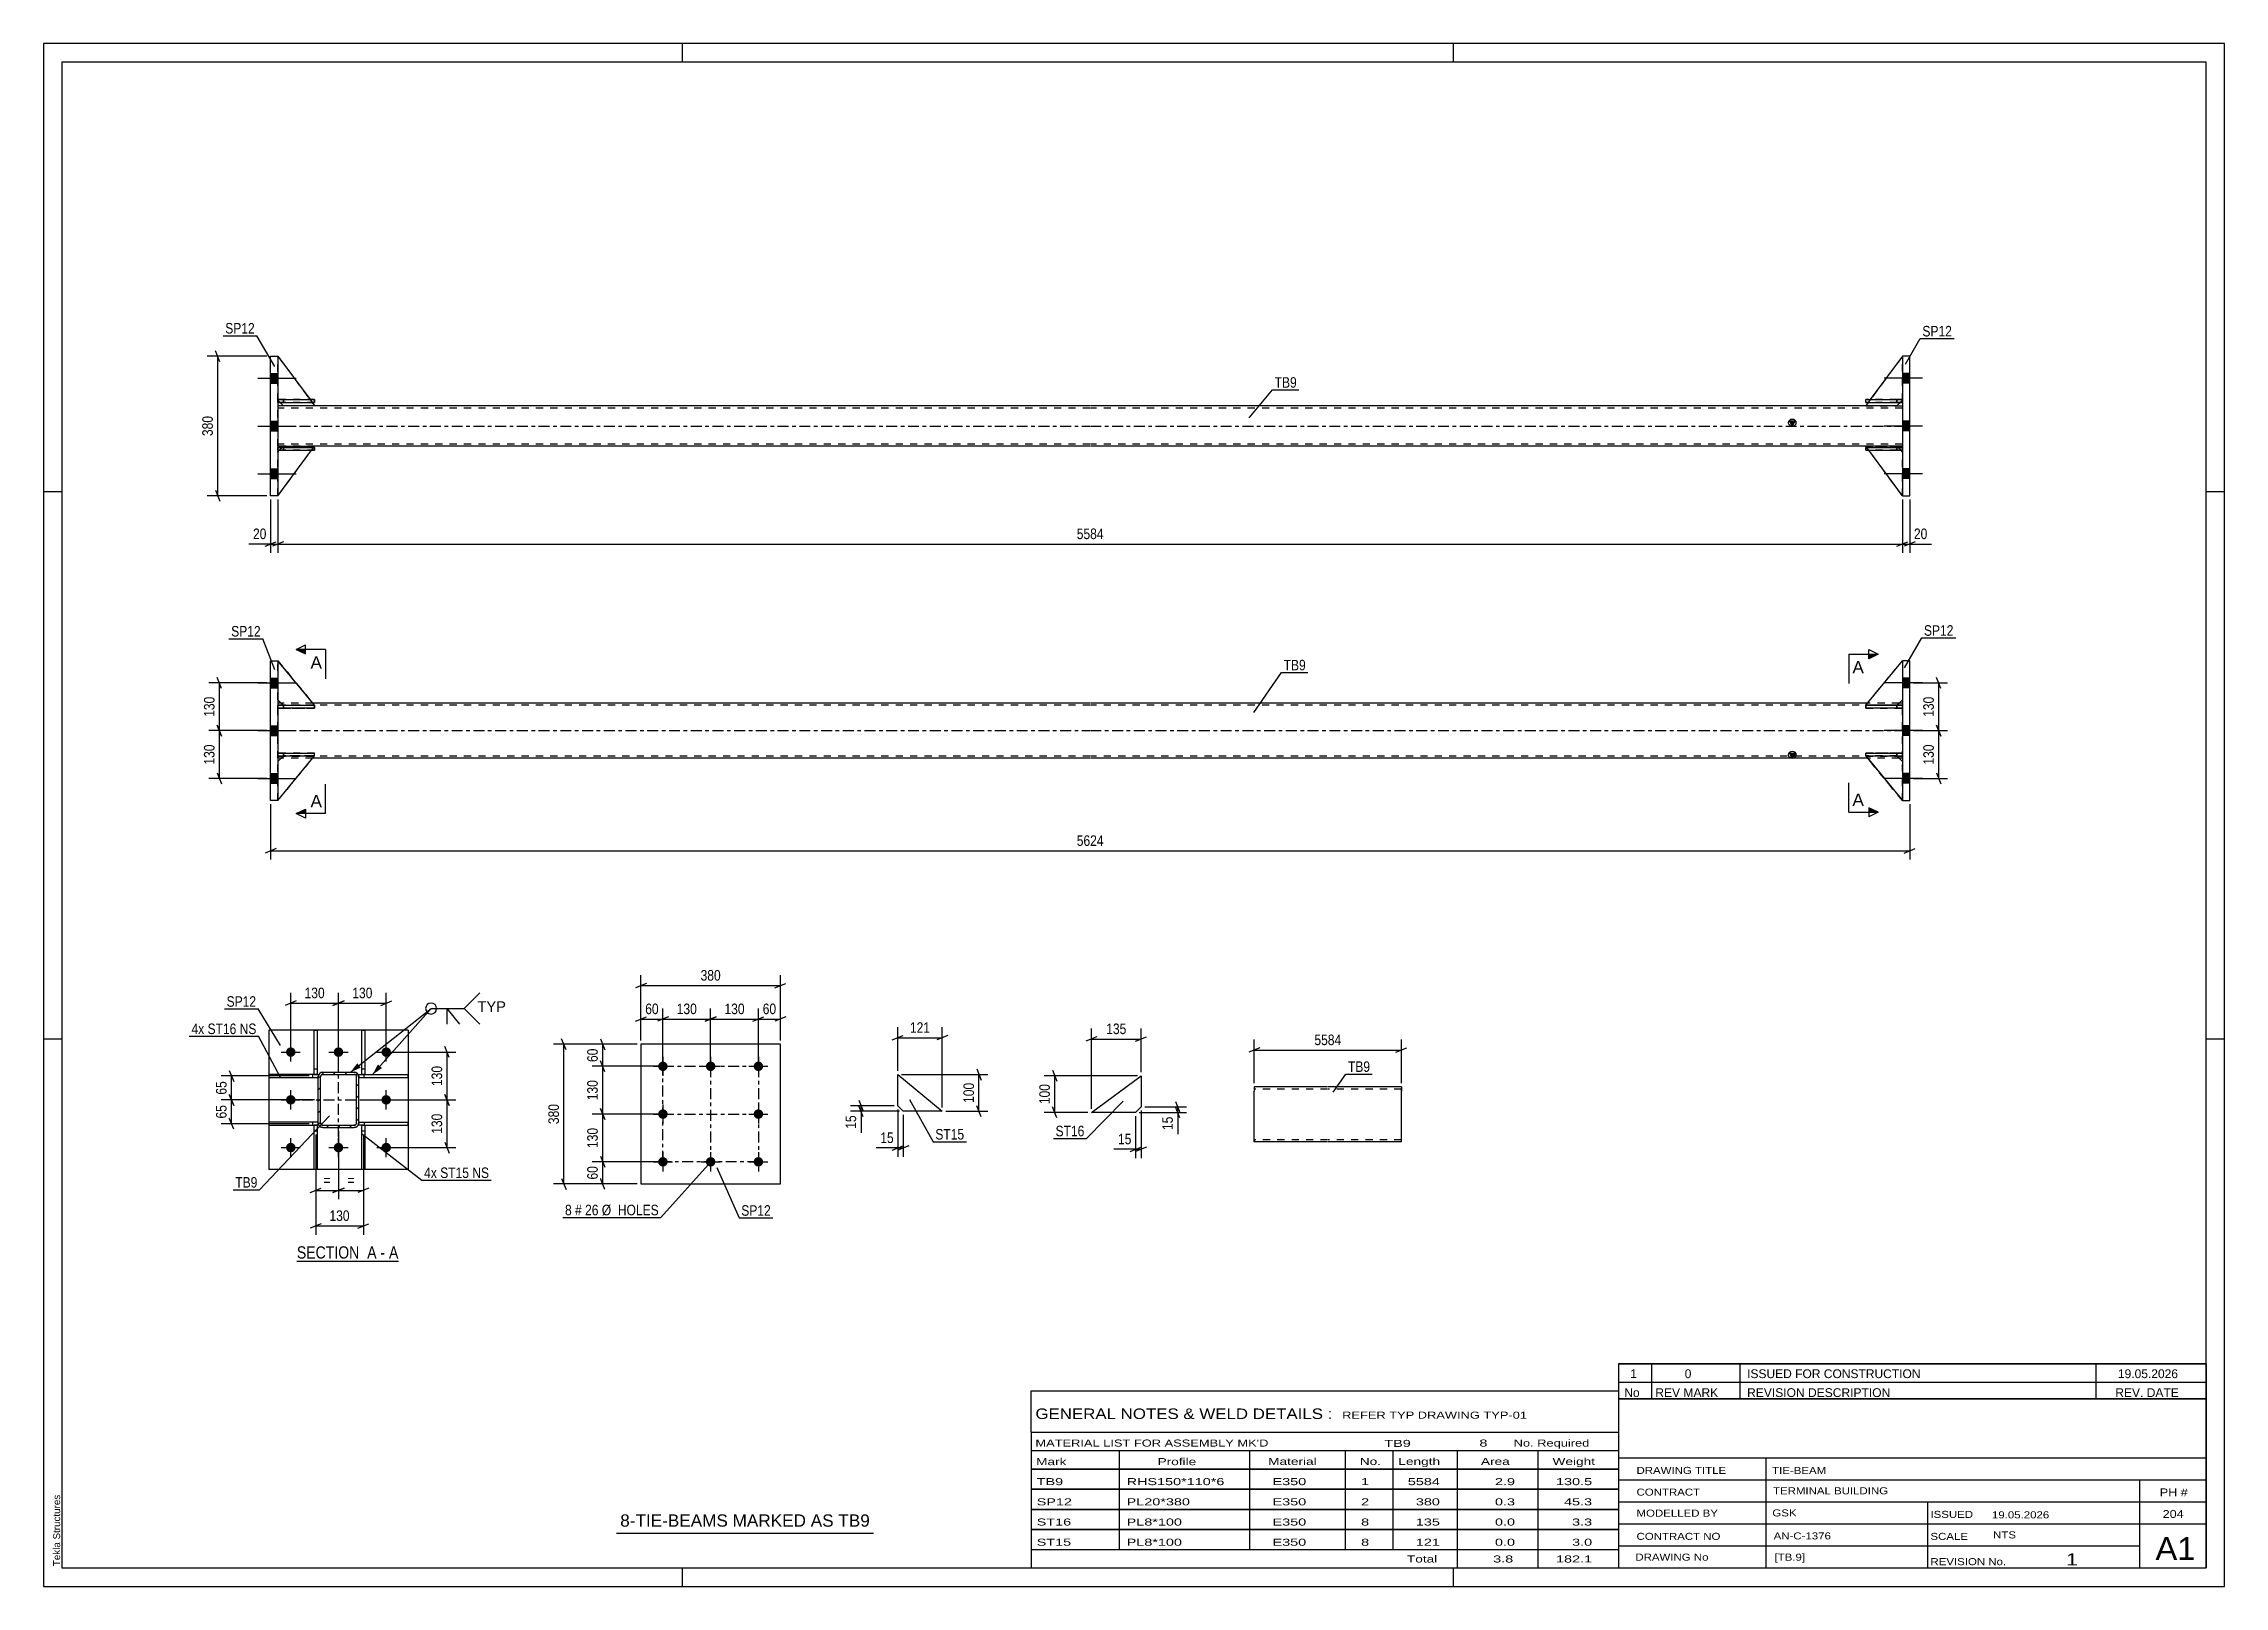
# Paper-space layout 'Layout1' of a CAD drawing. Header units: millimetres. Extents: x 0 to 594, y 0 to 420.
# The model-space entities are those that its viewports show. They can reach past a viewport. Long polylines and large blocks are cut down to what shows.
import ezdxf

# ---------------------------------------------------------------- set-up
doc = ezdxf.new("R2010")
doc.units = ezdxf.units.MM
doc.linetypes.add('DXK_LINE_DOT2', pattern=[3.9198, 1.9599, -1.9599])
doc.linetypes.add('DXK_LINE_DOT3', pattern=[5.9187, 2.979, -0.9799, 0.9799, -0.9799])
doc.layers.add('Viewport layer', color=7, linetype='Continuous', plot=False)
doc.styles.add('Arial', font='ARIAL.TTF', dxfattribs={"height": 0.2})
doc.styles.add('Arial Narrow', font='ARIALN.TTF', dxfattribs={"height": 0.2})

# ---------------------------------------------------------------- blocks, each defined once
blk = doc.blocks.new('Unknown-490074789-9299')
at = {"color": 7, "linetype": 'Continuous'}
blk.add_line((156, 14.5), (226, 14.5), dxfattribs=at)
at = {"color": 7, "style": 'Arial'}
blk.add_text('8-TIE-BEAMS MARKED AS TB9', height=3.3428, dxfattribs=at).set_placement((157.06, 16.25))
blk = doc.blocks.new('Unknown-490074789-1163')
at = {"color": 5, "linetype": 'Continuous'}
for p, q in [((594, 420), (0, 420)), ((0, 420), (0, 0)), ((174, 415), (174, 420)), ((384, 415), (384, 420)), ((594, 0), (594, 420)), ((589, 415), (5, 415)), ((5, 415), (5, 5)), ((589, 5), (589, 415)), ((5, 298), (0, 298)), ((594, 298), (589, 298)), ((5, 149), (0, 149)), ((594, 149), (589, 149)), ((0, 0), (594, 0)), ((5, 5), (589, 5)), ((174, 0), (174, 5)), ((384, 0), (384, 5))]:
    blk.add_line(p, q, dxfattribs=at)
at = {"color": 174, "linetype": 'Continuous', "style": 'Arial'}
blk.add_text('Tekla Structures', height=1.9102, rotation=90, dxfattribs=at).set_placement((4.5, 5.5))
blk = doc.blocks.new('Unknown-490074789-9296')
at = {"color": 7, "linetype": 'Continuous'}
for p, q in [((429, 51.05), (429, 5)), ((429, 51.05), (589, 51.05)), ((589, 51), (589, 5)), ((429, 35), (589, 35)), ((469.14, 35), (469.14, 5)), ((429, 29), (589, 29)), ((571, 5.05), (571, 29.05)), ((429, 23), (589, 23)), ((513.14, 23), (513.14, 5)), ((429, 17), (589, 17)), ((429, 11), (571, 11)), ((429, 5), (589, 5))]:
    blk.add_line(p, q, dxfattribs=at)
at = {"color": 7, "style": 'Arial Narrow'}
for s, height, width, p in [('DRAWING TITLE', 1.9089, 1.425378, (433.88, 30.61)), ('TIE-BEAM', 1.909, 1.425378, (470.81, 30.59)), ('CONTRACT', 1.909, 1.425378, (433.88, 24.71)), ('TERMINAL BUILDING', 1.9089, 1.425378, (471.06, 25.07)), ('MODELLED BY', 1.9089, 1.425378, (433.88, 18.98)), ('GSK', 1.909, 1.425378, (470.88, 19.04)), ('ISSUED', 1.909, 1.425378, (513.94, 18.64)), ('19.05.2026', 1.909, 1.425378, (530.69, 18.52)), ('CONTRACT NO', 1.9089, 1.425378, (433.88, 12.66)), ('AN-C-1376', 1.909, 1.425378, (471.23, 12.78)), ('SCALE', 1.909, 1.425378, (513.94, 12.65)), ('A1', 6.204, 1.25, (575.24, 7.2)), ('DRAWING No', 1.909, 1.425378, (433.56, 7)), ('[TB.9]', 1.909, 1.425378, (471.46, 6.99)), ('REVISION No.', 1.9089, 1.425378, (513.94, 5.77)), ('1', 3.34, 1.5, (550.91, 5.68))]:
    blk.add_text(s, height=height, dxfattribs=dict(at, width=width)).set_placement(p)
at = {"color": 7, "linetype": 'Continuous', "style": 'Arial Narrow'}
for s, height, width, p in [('PH #', 2.1, 1.42538, (576.4, 24.55)), ('204', 2.1, 1.42538, (577.19, 18.65)), ('NTS', 1.909, 1.425378, (531, 13.05))]:
    blk.add_text(s, height=height, dxfattribs=dict(at, width=width)).set_placement(p)
blk = doc.blocks.new('Unknown-490074789-9297')
at = {"color": 7, "linetype": 'Continuous'}
for p, q in [((429, 60.55), (589, 60.55)), ((589, 60.55), (429, 60.55)), ((429, 60.55), (429, 55.55)), ((438, 60.55), (438, 55.55)), ((462, 60.55), (462, 55.55)), ((559, 60.55), (559, 55.55)), ((589, 60.55), (589, 55.55)), ((429, 55.55), (589, 55.55)), ((429, 55.55), (429, 51.05)), ((429, 55.55), (589, 55.55)), ((438, 55.55), (438, 51.05)), ((462, 55.55), (462, 51.05)), ((559, 55.55), (559, 51.05)), ((589, 55.55), (589, 51.05)), ((589, 51.05), (429, 51.05))]:
    blk.add_line(p, q, dxfattribs=at)
at = {"color": 7, "linetype": 'Continuous', "style": 'Arial Narrow'}
for s, height, width, p in [('No', 2.386, 1.2, (430.54, 51.55)), ('1', 2.39, 1.196471, (432.16, 56.7)), ('REV MARK', 2.386, 1.2, (439, 51.55)), ('0', 2.39, 1.196471, (447, 56.7)), ('REVISION DESCRIPTION', 2.3861, 1.2, (464, 51.55)), ('ISSUED FOR CONSTRUCTION', 2.3861, 1.196471, (464, 56.7)), ('REV. DATE', 2.386, 1.2, (564.28, 51.55)), ('19.05.2026', 2.386, 1.196471, (565, 56.7))]:
    blk.add_text(s, height=height, dxfattribs=dict(at, width=width)).set_placement(p)
blk = doc.blocks.new('Unknown-490074789-9298')
at = {"color": 7, "linetype": 'Continuous'}
for p, q in [((269, 53.25), (429, 53.25)), ((269, 42), (269, 53.25)), ((429, 53.25), (429, 42)), ((269, 42), (429, 42)), ((269, 42), (269, 37)), ((429, 42), (429, 37)), ((269, 37), (429, 37)), ((269, 37), (269, 32)), ((293, 37), (293, 32)), ((328.5, 37), (328.5, 32)), ((354.5, 37), (354.5, 32)), ((367.5, 37), (367.5, 32)), ((385, 37), (385, 32)), ((407, 37), (407, 32)), ((429, 37), (429, 32)), ((269, 32), (429, 32)), ((269, 31.95), (269, 26.55)), ((269, 31.95), (429, 31.95)), ((293, 32), (293, 26.5)), ((328.5, 32), (328.5, 26.5)), ((354.5, 32), (354.5, 26.5)), ((367.5, 32), (367.5, 26.5)), ((385, 32), (385, 26.5)), ((407, 32), (407, 26.5)), ((429, 31.95), (429, 26.55)), ((269, 26.55), (429, 26.55)), ((269, 26.45), (269, 21.05)), ((269, 26.45), (429, 26.45)), ((293, 26.5), (293, 21)), ((328.5, 26.5), (328.5, 21)), ((354.5, 26.5), (354.5, 21)), ((367.5, 26.5), (367.5, 21)), ((385, 26.5), (385, 21)), ((407, 26.5), (407, 21)), ((429, 26.45), (429, 21.05)), ((269, 21.05), (429, 21.05)), ((269, 20.95), (269, 15.55)), ((269, 20.95), (429, 20.95)), ((293, 21), (293, 15.5)), ((328.5, 21), (328.5, 15.5)), ((354.5, 21), (354.5, 15.5)), ((367.5, 21), (367.5, 15.5)), ((385, 21), (385, 15.5)), ((407, 21), (407, 15.5)), ((429, 20.95), (429, 15.55)), ((269, 15.55), (429, 15.55)), ((269, 15.45), (269, 10.05)), ((269, 15.45), (429, 15.45)), ((293, 15.5), (293, 10)), ((328.5, 15.5), (328.5, 10)), ((354.5, 15.5), (354.5, 10)), ((367.5, 15.5), (367.5, 10)), ((385, 15.5), (385, 10)), ((407, 15.5), (407, 10)), ((429, 15.45), (429, 10.05)), ((269, 10.05), (429, 10.05)), ((269, 10), (429, 10)), ((269, 10), (269, 5)), ((385, 10), (385, 5)), ((407, 10), (407, 5)), ((429, 10), (429, 5)), ((269, 5), (429, 5))]:
    blk.add_line(p, q, dxfattribs=at)
at = {"color": 7, "style": 'Arial Narrow'}
for s, height, width, p in [('GENERAL NOTES & WELD DETAILS :', 2.8633, 1.4, (270.15, 45.56)), ('REFER TYP DRAWING TYP-01', 1.9089, 1.6, (353.7, 45.66)), ("MATERIAL LIST FOR ASSEMBLY MK'D", 1.9089, 1.6, (270.15, 38.06)), ('TB9', 1.909, 1.794707, (365.2, 37.97)), ('8', 1.91, 1.794707, (391.08, 38.06)), ('No. Required', 1.9089, 1.6, (400.41, 38.06)), ('Mark', 1.909, 1.7, (270.34, 33)), ('Profile', 1.909, 1.7, (303.41, 33)), ('Material', 1.909, 1.7, (333.54, 33.06)), ('No.', 1.909, 1.7, (358.5, 33.06)), ('Length', 1.909, 1.7, (369, 33.06)), ('Area', 1.909, 1.7, (391.5, 33.06)), ('Weight', 1.909, 1.7, (411, 33.06))]:
    blk.add_text(s, height=height, dxfattribs=dict(at, width=width)).set_placement(p)
at = {"color": 7, "linetype": 'Continuous', "style": 'Arial Narrow'}
for s, height, width, p in [('TB9', 1.909, 1.794707, (270.5, 27.56)), ('SP12', 1.909, 1.794707, (270.5, 22.06)), ('RHS150*110*6', 1.9089, 1.794707, (295, 27.56)), ('PL20*380', 1.909, 1.794707, (295, 22.06)), ('E350', 1.909, 1.794707, (334.74, 27.56)), ('E350', 1.909, 1.794707, (334.74, 22.06)), ('2', 1.91, 1.794707, (358.86, 22.06)), ('1', 1.91, 1.794707, (358.86, 27.56)), ('5584', 1.909, 1.794707, (371.58, 27.56)), ('380', 1.909, 1.794707, (373.77, 22.06)), ('0.3', 1.909, 1.794707, (395.32, 22.06)), ('2.9', 1.909, 1.794707, (395.32, 27.56)), ('130.5', 1.909, 1.794707, (411.96, 27.56)), ('45.3', 1.909, 1.794707, (414.14, 22.06)), ('ST16', 1.909, 1.794707, (270.5, 16.56)), ('PL8*100', 1.909, 1.794707, (295, 16.56)), ('E350', 1.909, 1.794707, (334.74, 16.56)), ('8', 1.91, 1.794707, (358.86, 16.56)), ('135', 1.909, 1.794707, (373.77, 16.56)), ('0.0', 1.909, 1.794707, (395.32, 16.56)), ('3.3', 1.909, 1.794707, (416.33, 16.56)), ('ST15', 1.909, 1.794707, (270.5, 11.06)), ('PL8*100', 1.909, 1.794707, (295, 11.06)), ('E350', 1.909, 1.794707, (334.74, 11.06)), ('8', 1.91, 1.794707, (358.86, 11.06)), ('121', 1.909, 1.794707, (373.77, 11.06)), ('0.0', 1.909, 1.794707, (395.32, 11.06)), ('3.0', 1.909, 1.794707, (416.33, 11.06)), ('Total', 1.909, 1.7, (371.33, 6.5)), ('3.8', 1.909, 1.794707, (394.83, 6.5)), ('182.1', 1.909, 1.794707, (411.96, 6.5))]:
    blk.add_text(s, height=height, dxfattribs=dict(at, width=width)).set_placement(p)
blk = doc.blocks.new('Unknown-490074789-13 - 7209')
at = {"color": 6, "linetype": 'Continuous'}
blk.add_line((68.98, 88.49), (96.63, 88.49), dxfattribs=at)
at = {"color": 0, "linetype": 'Continuous'}
blk.add_wipeout([(87.09, 89.24), (87.09, 92.74), (68.98, 92.74), (68.98, 89.24)], dxfattribs=at)
blk.add_wipeout([(90.69, 89.24), (90.69, 92.74), (88.14, 92.74), (88.14, 89.24)], dxfattribs=at)
at = {"color": 7, "linetype": 'Continuous', "style": 'Arial Narrow'}
blk.add_text('SECTION ', height=3.34, dxfattribs=at).set_placement((68.98, 89.24))
at = {"color": 0, "linetype": 'Continuous'}
blk.add_wipeout([(93.02, 89.24), (93.02, 92.74), (91.74, 92.74), (91.74, 89.24)], dxfattribs=at)
at = {"color": 7, "linetype": 'Continuous', "style": 'Arial Narrow'}
blk.add_text('A', height=3.34, dxfattribs=at).set_placement((88.14, 89.24))
at = {"color": 0, "linetype": 'Continuous'}
blk.add_wipeout([(96.63, 89.24), (96.63, 92.74), (94.07, 92.74), (94.07, 89.24)], dxfattribs=at)
at = {"color": 7, "linetype": 'Continuous', "style": 'Arial Narrow'}
for s, p in [('-', (91.74, 89.24)), ('A', (94.07, 89.24))]:
    blk.add_text(s, height=3.34, dxfattribs=at).set_placement(p)
blk = doc.blocks.new('Part-490074789-1769 - 1745')
at = {"color": 2, "linetype": 'Continuous'}
for p, q in [((61.81, 213.96), (61.81, 251.96)), ((61.81, 251.96), (63.81, 251.96)), ((63.81, 251.96), (63.81, 213.96)), ((63.81, 213.96), (61.81, 213.96))]:
    blk.add_line(p, q, dxfattribs=at)
blk = doc.blocks.new('Bolt-490074789-1747 - 1745')
at = {"linetype": 'Continuous'}
for points in [[(61.81, 247.26), (61.81, 244.66), (63.81, 244.66), (63.81, 247.26)], [(61.81, 247.26), (61.81, 244.66), (63.81, 244.66), (63.81, 247.26)], [(61.81, 247.26), (61.81, 244.66), (63.81, 244.66), (63.81, 247.26)], [(61.81, 234.26), (61.81, 231.66), (63.81, 231.66), (63.81, 234.26)], [(61.81, 234.26), (61.81, 231.66), (63.81, 231.66), (63.81, 234.26)], [(61.81, 221.26), (61.81, 218.66), (63.81, 218.66), (63.81, 221.26)], [(61.81, 221.26), (61.81, 218.66), (63.81, 218.66), (63.81, 221.26)], [(61.81, 221.26), (61.81, 218.66), (63.81, 218.66), (63.81, 221.26)]]:
    blk.add_hatch(color=1, dxfattribs=at).paths.add_polyline_path(points)
at = {"color": 1, "linetype": 'Continuous'}
for p, q in [((58.31, 245.96), (68.81, 245.96)), ((58.31, 245.96), (68.81, 245.96)), ((58.31, 245.96), (68.81, 245.96)), ((61.81, 247.26), (63.81, 247.26)), ((61.81, 247.26), (63.81, 247.26)), ((61.81, 247.26), (63.81, 247.26)), ((61.81, 244.66), (63.81, 244.66)), ((61.81, 244.66), (63.81, 244.66)), ((61.81, 244.66), (63.81, 244.66)), ((58.31, 232.96), (68.81, 232.96)), ((58.31, 232.96), (68.81, 232.96)), ((61.81, 234.26), (63.81, 234.26)), ((61.81, 234.26), (63.81, 234.26)), ((61.81, 231.66), (63.81, 231.66)), ((61.81, 231.66), (63.81, 231.66)), ((58.31, 219.96), (68.81, 219.96)), ((58.31, 219.96), (68.81, 219.96)), ((58.31, 219.96), (68.81, 219.96)), ((61.81, 221.26), (63.81, 221.26)), ((61.81, 221.26), (63.81, 221.26)), ((61.81, 221.26), (63.81, 221.26)), ((61.81, 218.66), (63.81, 218.66)), ((61.81, 218.66), (63.81, 218.66)), ((61.81, 218.66), (63.81, 218.66))]:
    blk.add_line(p, q, dxfattribs=at)
blk = doc.blocks.new('Bolt-490074789-1748 - 1745')
at = {"linetype": 'Continuous'}
for points in [[(506.31, 247.26), (506.31, 244.66), (508.31, 244.66), (508.31, 247.26)], [(506.31, 247.26), (506.31, 244.66), (508.31, 244.66), (508.31, 247.26)], [(506.31, 247.26), (506.31, 244.66), (508.31, 244.66), (508.31, 247.26)], [(506.31, 234.26), (506.31, 231.66), (508.31, 231.66), (508.31, 234.26)], [(506.31, 234.26), (506.31, 231.66), (508.31, 231.66), (508.31, 234.26)], [(506.31, 221.26), (506.31, 218.66), (508.31, 218.66), (508.31, 221.26)], [(506.31, 221.26), (506.31, 218.66), (508.31, 218.66), (508.31, 221.26)], [(506.31, 221.26), (506.31, 218.66), (508.31, 218.66), (508.31, 221.26)]]:
    blk.add_hatch(color=1, dxfattribs=at).paths.add_polyline_path(points)
at = {"color": 1, "linetype": 'Continuous'}
for p, q in [((511.81, 245.96), (501.31, 245.96)), ((511.81, 245.96), (501.31, 245.96)), ((511.81, 245.96), (501.31, 245.96)), ((508.31, 247.26), (506.31, 247.26)), ((508.31, 247.26), (506.31, 247.26)), ((508.31, 247.26), (506.31, 247.26)), ((508.31, 244.66), (506.31, 244.66)), ((508.31, 244.66), (506.31, 244.66)), ((508.31, 244.66), (506.31, 244.66)), ((511.81, 232.96), (501.31, 232.96)), ((511.81, 232.96), (501.31, 232.96)), ((508.31, 234.26), (506.31, 234.26)), ((508.31, 234.26), (506.31, 234.26)), ((508.31, 231.66), (506.31, 231.66)), ((508.31, 231.66), (506.31, 231.66)), ((511.81, 219.96), (501.31, 219.96)), ((511.81, 219.96), (501.31, 219.96)), ((511.81, 219.96), (501.31, 219.96)), ((508.31, 221.26), (506.31, 221.26)), ((508.31, 221.26), (506.31, 221.26)), ((508.31, 221.26), (506.31, 221.26)), ((508.31, 218.66), (506.31, 218.66)), ((508.31, 218.66), (506.31, 218.66)), ((508.31, 218.66), (506.31, 218.66))]:
    blk.add_line(p, q, dxfattribs=at)
blk = doc.blocks.new('Part-490074789-1775 - 1745')
at = {"color": 2, "linetype": 'Continuous'}
for p, q in [((508.31, 251.96), (506.31, 251.96)), ((506.31, 251.96), (506.31, 213.96)), ((508.31, 213.96), (508.31, 251.96)), ((506.31, 213.96), (508.31, 213.96))]:
    blk.add_line(p, q, dxfattribs=at)
blk = doc.blocks.new('Part-490074789-2310 - 1745')
at = {"color": 7, "linetype": 'DXK_LINE_DOT2'}
for p, q in [((63.81, 239.86), (63.81, 239.06)), ((65.31, 239.86), (63.81, 239.86)), ((73.81, 239.86), (63.81, 239.86)), ((63.81, 239.06), (73.81, 239.06)), ((73.81, 239.06), (63.81, 239.06)), ((65.31, 239.06), (65.31, 239.86)), ((65.31, 239.86), (73.81, 239.86)), ((73.81, 239.86), (73.81, 239.06))]:
    blk.add_line(p, q, dxfattribs=at)
blk = doc.blocks.new('Part-490074789-1751 - 1745')
at = {"color": 2, "linetype": 'Continuous'}
for p, q in [((496.31, 226.06), (496.31, 226.86)), ((496.31, 226.86), (506.31, 226.86)), ((496.31, 226.06), (496.32, 226.06)), ((506.31, 226.06), (497.14, 226.06)), ((506.31, 226.06), (506.31, 226.86)), ((506.31, 226.86), (506.31, 226.86)), ((506.31, 226.06), (506.31, 226.06))]:
    blk.add_line(p, q, dxfattribs=at)
at = {"color": 7, "linetype": 'DXK_LINE_DOT2'}
for p, q in [((504.81, 226.86), (496.31, 226.86)), ((496.31, 226.06), (504.81, 226.06)), ((497.14, 226.06), (496.32, 226.06)), ((504.81, 226.06), (504.81, 226.86)), ((504.81, 226.86), (506.31, 226.86)), ((504.81, 226.06), (506.31, 226.06)), ((506.31, 226.06), (506.31, 226.86))]:
    blk.add_line(p, q, dxfattribs=at)
blk = doc.blocks.new('Part-490074789-1770 - 1745')
at = {"color": 7, "linetype": 'DXK_LINE_DOT2'}
for p, q in [((506.31, 239.86), (496.31, 239.86)), ((496.31, 239.86), (506.31, 239.86)), ((496.31, 239.86), (496.31, 239.06)), ((504.81, 239.06), (496.31, 239.06)), ((496.31, 239.06), (506.31, 239.06)), ((504.81, 239.86), (504.81, 239.06)), ((504.81, 239.06), (506.31, 239.06)), ((506.31, 239.06), (506.31, 239.86))]:
    blk.add_line(p, q, dxfattribs=at)
blk = doc.blocks.new('Part-490074789-1754 - 1745')
at = {"color": 2, "linetype": 'Continuous'}
for p, q in [((63.81, 239.86), (73.81, 239.86)), ((63.81, 239.86), (63.81, 239.86)), ((63.81, 239.86), (63.81, 239.06)), ((73.81, 239.06), (63.81, 239.06)), ((63.81, 239.06), (63.81, 239.06)), ((73.81, 239.06), (73.81, 239.86))]:
    blk.add_line(p, q, dxfattribs=at)
at = {"color": 7, "linetype": 'DXK_LINE_DOT2'}
for p, q in [((63.81, 239.06), (63.81, 239.86)), ((65.31, 239.86), (63.81, 239.86)), ((65.31, 239.06), (63.81, 239.06)), ((73.81, 239.86), (65.31, 239.86)), ((65.31, 239.86), (65.31, 239.06)), ((65.31, 239.06), (73.81, 239.06))]:
    blk.add_line(p, q, dxfattribs=at)
blk = doc.blocks.new('Part-490074789-2309 - 1745')
at = {"color": 2, "linetype": 'Continuous'}
for p, q in [((63.81, 226.86), (73.81, 226.86)), ((63.81, 226.86), (63.81, 226.86)), ((63.81, 226.86), (63.81, 226.06)), ((72.99, 226.06), (63.81, 226.06)), ((63.81, 226.06), (63.81, 226.06)), ((73.81, 226.06), (73.81, 226.86)), ((73.81, 226.06), (73.81, 226.06))]:
    blk.add_line(p, q, dxfattribs=at)
at = {"color": 7, "linetype": 'DXK_LINE_DOT2'}
for p, q in [((63.81, 226.06), (63.81, 226.86)), ((65.31, 226.86), (63.81, 226.86)), ((65.31, 226.06), (63.81, 226.06)), ((73.81, 226.86), (65.31, 226.86)), ((65.31, 226.86), (65.31, 226.06)), ((73.81, 226.06), (65.31, 226.06)), ((73.81, 226.06), (72.99, 226.06)), ((73.81, 226.06), (73.81, 226.06))]:
    blk.add_line(p, q, dxfattribs=at)
blk = doc.blocks.new('Part-490074789-2302 - 1745')
at = {"color": 7, "linetype": 'DXK_LINE_DOT2'}
for p, q in [((496.31, 239.87), (506.31, 251.96)), ((496.31, 239.87), (506.31, 251.96)), ((506.31, 251.96), (506.31, 241.37)), ((496.31, 239.87), (496.31, 239.87)), ((504.81, 239.87), (496.31, 239.87)), ((504.81, 239.87), (496.31, 239.87)), ((506.31, 241.37), (504.81, 239.87)), ((506.31, 241.37), (504.81, 239.87)), ((504.81, 239.87), (504.81, 239.87))]:
    blk.add_line(p, q, dxfattribs=at)
blk = doc.blocks.new('Part-490074789-2305 - 1745')
at = {"color": 7, "linetype": 'DXK_LINE_DOT2'}
for p, q in [((506.31, 226.86), (496.31, 226.86)), ((496.31, 226.86), (506.31, 226.86)), ((496.31, 226.06), (496.31, 226.86)), ((504.81, 226.06), (496.31, 226.06)), ((496.31, 226.06), (506.31, 226.06)), ((504.81, 226.86), (504.81, 226.06)), ((504.81, 226.06), (506.31, 226.06)), ((506.31, 226.06), (506.31, 226.86))]:
    blk.add_line(p, q, dxfattribs=at)
blk = doc.blocks.new('Part-490074789-1780 - 1745')
at = {"linetype": 'Continuous'}
blk.add_hatch(color=2, dxfattribs=at).paths.add_polyline_path([(476.31, 225.46), (475.51, 226.86), (477.11, 226.86)])
at = {"color": 2, "linetype": 'Continuous'}
for p, q in [((64.72, 240.46), (63.81, 240.46)), ((285.01, 240.46), (73.33, 240.46)), ((496.8, 240.46), (285.11, 240.46)), ((506.31, 240.46), (505.4, 240.46)), ((476.31, 225.46), (475.51, 226.86)), ((475.51, 226.86), (477.11, 226.86)), ((477.11, 226.86), (476.31, 225.46)), ((64.7, 225.46), (63.81, 225.46)), ((285.01, 225.46), (73.31, 225.46)), ((496.82, 225.46), (285.11, 225.46)), ((506.31, 225.46), (505.42, 225.46))]:
    blk.add_line(p, q, dxfattribs=at)
at = {"color": 7, "linetype": 'DXK_LINE_DOT2'}
for p, q in [((63.81, 225.46), (63.81, 240.46)), ((285.01, 239.86), (63.81, 239.86)), ((73.33, 240.46), (64.72, 240.46)), ((506.31, 239.86), (285.11, 239.86)), ((505.4, 240.46), (496.8, 240.46)), ((506.31, 225.46), (506.31, 240.46)), ((285.01, 226.06), (63.81, 226.06)), ((506.31, 226.06), (285.11, 226.06)), ((73.31, 225.46), (64.7, 225.46)), ((505.42, 225.46), (496.82, 225.46))]:
    blk.add_line(p, q, dxfattribs=at)
at = {"color": 7, "linetype": 'DXK_LINE_DOT3'}
for p, q in [((63.81, 232.96), (285.01, 232.96)), ((285.11, 232.96), (506.31, 232.96))]:
    blk.add_line(p, q, dxfattribs=at)
at = {"color": 2, "linetype": 'Continuous'}
blk.add_circle((476.31, 226.36), 1, dxfattribs=at)
blk = doc.blocks.new('Part-490074789-1793 - 1745')
at = {"color": 2, "linetype": 'Continuous'}
for p, q in [((73.81, 239.87), (63.81, 251.96)), ((65.31, 239.87), (63.81, 241.37)), ((65.31, 239.87), (65.31, 239.87)), ((65.31, 239.87), (73.81, 239.87)), ((73.81, 239.87), (73.81, 239.87))]:
    blk.add_line(p, q, dxfattribs=at)
at = {"color": 7, "linetype": 'DXK_LINE_DOT2'}
for p, q in [((63.81, 241.37), (63.81, 251.96)), ((63.81, 251.96), (73.81, 239.87)), ((65.31, 239.87), (63.81, 241.37)), ((73.81, 239.87), (65.31, 239.87))]:
    blk.add_line(p, q, dxfattribs=at)
blk = doc.blocks.new('Part-490074789-1787 - 1745')
at = {"color": 2, "linetype": 'Continuous'}
for p, q in [((496.31, 239.87), (506.31, 251.96)), ((496.31, 239.87), (496.31, 239.87)), ((504.81, 239.87), (496.31, 239.87)), ((504.81, 239.87), (506.31, 241.37)), ((504.81, 239.87), (504.81, 239.87))]:
    blk.add_line(p, q, dxfattribs=at)
at = {"color": 7, "linetype": 'DXK_LINE_DOT2'}
for p, q in [((496.31, 239.87), (506.31, 251.96)), ((506.31, 251.96), (506.31, 241.37)), ((504.81, 239.87), (496.31, 239.87)), ((506.31, 241.37), (504.81, 239.87))]:
    blk.add_line(p, q, dxfattribs=at)
blk = doc.blocks.new('Part-490074789-1790 - 1745')
at = {"color": 2, "linetype": 'Continuous'}
for p, q in [((496.31, 239.06), (496.31, 239.86)), ((496.31, 239.86), (506.31, 239.86)), ((506.31, 239.06), (496.31, 239.06)), ((506.31, 239.06), (506.31, 239.86)), ((506.31, 239.86), (506.31, 239.86)), ((506.31, 239.06), (506.31, 239.06))]:
    blk.add_line(p, q, dxfattribs=at)
at = {"color": 7, "linetype": 'DXK_LINE_DOT2'}
for p, q in [((504.81, 239.86), (496.31, 239.86)), ((496.31, 239.06), (504.81, 239.06)), ((504.81, 239.06), (504.81, 239.86)), ((504.81, 239.86), (506.31, 239.86)), ((504.81, 239.06), (506.31, 239.06)), ((506.31, 239.06), (506.31, 239.86))]:
    blk.add_line(p, q, dxfattribs=at)
blk = doc.blocks.new('Part-490074789-2303 - 1745')
at = {"color": 2, "linetype": 'Continuous'}
for p, q in [((496.31, 226.07), (496.31, 226.07)), ((497.14, 226.07), (496.31, 226.07)), ((496.31, 226.07), (506.31, 213.96)), ((506.31, 224.57), (504.82, 226.06))]:
    blk.add_line(p, q, dxfattribs=at)
at = {"color": 7, "linetype": 'DXK_LINE_DOT2'}
for p, q in [((504.81, 226.07), (496.31, 226.07)), ((506.31, 213.96), (496.31, 226.07)), ((504.81, 226.07), (497.14, 226.07)), ((504.82, 226.06), (504.81, 226.07)), ((504.81, 226.07), (504.81, 226.07)), ((506.31, 224.57), (504.81, 226.07)), ((506.31, 213.96), (506.31, 224.57))]:
    blk.add_line(p, q, dxfattribs=at)
blk = doc.blocks.new('Part-490074789-2304 - 1745')
at = {"color": 7, "linetype": 'DXK_LINE_DOT2'}
for p, q in [((496.31, 226.07), (496.31, 226.07)), ((504.81, 226.07), (496.31, 226.07)), ((496.31, 226.07), (506.31, 213.96)), ((504.81, 226.07), (496.31, 226.07)), ((506.31, 213.96), (496.31, 226.07)), ((506.31, 224.57), (504.81, 226.07)), ((504.81, 226.07), (504.81, 226.07)), ((506.31, 224.57), (504.81, 226.07)), ((506.31, 213.96), (506.31, 224.57))]:
    blk.add_line(p, q, dxfattribs=at)
blk = doc.blocks.new('Part-490074789-2306 - 1745')
at = {"color": 7, "linetype": 'DXK_LINE_DOT2'}
for p, q in [((63.81, 241.37), (63.81, 251.96)), ((63.81, 251.96), (73.81, 239.87)), ((73.81, 239.87), (63.81, 251.96)), ((65.31, 239.87), (63.81, 241.37)), ((63.81, 241.37), (65.31, 239.87)), ((73.81, 239.87), (65.31, 239.87)), ((65.31, 239.87), (65.31, 239.87)), ((65.31, 239.87), (73.81, 239.87)), ((73.81, 239.87), (73.81, 239.87))]:
    blk.add_line(p, q, dxfattribs=at)
blk = doc.blocks.new('Part-490074789-2307 - 1745')
at = {"color": 2, "linetype": 'Continuous'}
for p, q in [((63.81, 213.96), (73.81, 226.07)), ((63.81, 224.57), (65.3, 226.06)), ((73.81, 226.07), (72.99, 226.07)), ((73.81, 226.07), (73.81, 226.07))]:
    blk.add_line(p, q, dxfattribs=at)
at = {"color": 7, "linetype": 'DXK_LINE_DOT2'}
for p, q in [((63.81, 224.57), (65.31, 226.07)), ((63.81, 213.96), (73.81, 226.07)), ((65.3, 226.06), (65.31, 226.07)), ((72.99, 226.07), (65.31, 226.07)), ((65.31, 226.07), (65.31, 226.07)), ((65.31, 226.07), (73.81, 226.07)), ((63.81, 213.96), (63.81, 224.57))]:
    blk.add_line(p, q, dxfattribs=at)
blk = doc.blocks.new('Part-490074789-2308 - 1745')
at = {"color": 7, "linetype": 'DXK_LINE_DOT2'}
for p, q in [((65.31, 226.07), (63.81, 224.57)), ((63.81, 213.96), (73.81, 226.07)), ((63.81, 224.57), (65.31, 226.07)), ((63.81, 213.96), (73.81, 226.07)), ((73.81, 226.07), (65.31, 226.07)), ((65.31, 226.07), (65.31, 226.07)), ((65.31, 226.07), (73.81, 226.07)), ((73.81, 226.07), (73.81, 226.07)), ((63.81, 224.57), (63.81, 213.96))]:
    blk.add_line(p, q, dxfattribs=at)
blk = doc.blocks.new('Part-490074789-2311 - 1745')
at = {"color": 7, "linetype": 'DXK_LINE_DOT2'}
for p, q in [((63.81, 226.06), (63.81, 226.86)), ((65.31, 226.86), (63.81, 226.86)), ((73.81, 226.86), (63.81, 226.86)), ((63.81, 226.06), (73.81, 226.06)), ((73.81, 226.06), (63.81, 226.06)), ((65.31, 226.06), (65.31, 226.86)), ((65.31, 226.86), (73.81, 226.86)), ((73.81, 226.06), (73.81, 226.86))]:
    blk.add_line(p, q, dxfattribs=at)
blk = doc.blocks.new('Part-490074789-4777 - 4776')
at = {"color": 2, "linetype": 'Continuous'}
for p, q in [((329.75, 136), (329.75, 134.8)), ((349.75, 136), (329.75, 136)), ((329.75, 121.74), (329.75, 134.8)), ((369.85, 136), (349.85, 136)), ((369.85, 136), (369.85, 135.91)), ((369.85, 135.91), (369.85, 134.8)), ((369.85, 121), (369.85, 134.8)), ((329.75, 121.09), (329.75, 121.74)), ((329.75, 121), (329.75, 121.09)), ((349.75, 121), (329.75, 121)), ((369.85, 121), (349.85, 121))]:
    blk.add_line(p, q, dxfattribs=at)
at = {"color": 7, "linetype": 'DXK_LINE_DOT2'}
for p, q in [((349.75, 135.4), (329.75, 135.4)), ((369.85, 135.4), (349.85, 135.4)), ((369.85, 134.8), (369.85, 135.65)), ((329.75, 121.74), (329.75, 121.35)), ((329.75, 121.6), (329.75, 121.65)), ((349.75, 121.6), (329.75, 121.6)), ((329.75, 121), (329.75, 121)), ((369.85, 121.6), (349.85, 121.6)), ((369.85, 121.6), (369.85, 121.65))]:
    blk.add_line(p, q, dxfattribs=at)
blk = doc.blocks.new('Part-490074789-4736 - 4735')
at = {"color": 2, "linetype": 'Continuous'}
for p, q in [((285.42, 129.01), (298.92, 139.01)), ((298.92, 139.01), (298.92, 130.51)), ((297.42, 129.01), (285.42, 129.01)), ((298.92, 130.51), (297.42, 129.01))]:
    blk.add_line(p, q, dxfattribs=at)
blk = doc.blocks.new('Part-490074789-1953 - 1936')
at = {"color": 2, "linetype": 'Continuous'}
for p, q in [((61.81, 334.9), (63.81, 334.9)), ((61.81, 296.9), (61.81, 334.9)), ((63.81, 334.9), (63.81, 296.9)), ((63.81, 296.9), (61.81, 296.9))]:
    blk.add_line(p, q, dxfattribs=at)
blk = doc.blocks.new('Part-490074789-2750 - 1936')
at = {"color": 7, "linetype": 'DXK_LINE_DOT2'}
for p, q in [((506.31, 334.9), (496.31, 321.4)), ((506.31, 322.9), (506.31, 334.9)), ((496.31, 321.4), (504.81, 321.4)), ((504.81, 321.4), (506.31, 322.9))]:
    blk.add_line(p, q, dxfattribs=at)
blk = doc.blocks.new('Bolt-490074789-1974 - 1936')
at = {"linetype": 'Continuous'}
for points in [[(506.31, 330.2), (506.31, 327.6), (508.31, 327.6), (508.31, 330.2)], [(506.31, 330.2), (506.31, 327.6), (508.31, 327.6), (508.31, 330.2)], [(506.31, 330.2), (506.31, 327.6), (508.31, 327.6), (508.31, 330.2)], [(506.31, 317.2), (506.31, 314.6), (508.31, 314.6), (508.31, 317.2)], [(506.31, 317.2), (506.31, 314.6), (508.31, 314.6), (508.31, 317.2)], [(506.31, 304.2), (506.31, 301.6), (508.31, 301.6), (508.31, 304.2)], [(506.31, 304.2), (506.31, 301.6), (508.31, 301.6), (508.31, 304.2)], [(506.31, 304.2), (506.31, 301.6), (508.31, 301.6), (508.31, 304.2)]]:
    blk.add_hatch(color=1, dxfattribs=at).paths.add_polyline_path(points)
at = {"color": 1, "linetype": 'Continuous'}
for p, q in [((511.81, 328.9), (501.31, 328.9)), ((511.81, 328.9), (501.31, 328.9)), ((511.81, 328.9), (501.31, 328.9)), ((508.31, 330.2), (506.31, 330.2)), ((508.31, 330.2), (506.31, 330.2)), ((508.31, 330.2), (506.31, 330.2)), ((508.31, 327.6), (506.31, 327.6)), ((508.31, 327.6), (506.31, 327.6)), ((508.31, 327.6), (506.31, 327.6)), ((511.81, 315.9), (501.31, 315.9)), ((511.81, 315.9), (501.31, 315.9)), ((508.31, 317.2), (506.31, 317.2)), ((508.31, 317.2), (506.31, 317.2)), ((508.31, 314.6), (506.31, 314.6)), ((508.31, 314.6), (506.31, 314.6)), ((508.31, 304.2), (506.31, 304.2)), ((508.31, 304.2), (506.31, 304.2)), ((508.31, 304.2), (506.31, 304.2)), ((511.81, 302.9), (501.31, 302.9)), ((511.81, 302.9), (501.31, 302.9)), ((511.81, 302.9), (501.31, 302.9)), ((508.31, 301.6), (506.31, 301.6)), ((508.31, 301.6), (506.31, 301.6)), ((508.31, 301.6), (506.31, 301.6))]:
    blk.add_line(p, q, dxfattribs=at)
blk = doc.blocks.new('Part-490074789-1958 - 1936')
at = {"color": 7, "linetype": 'DXK_LINE_DOT2'}
for p, q in [((65.31, 310.4), (63.81, 308.9)), ((63.81, 308.9), (63.81, 308.9)), ((63.81, 296.9), (63.81, 308.9)), ((64.2, 309.29), (65, 310.09)), ((65.31, 310.4), (73.81, 310.4)), ((72.99, 309.29), (73.58, 310.09)), ((73.58, 310.09), (73.58, 310.09)), ((63.81, 296.9), (63.81, 296.9)), ((63.81, 296.9), (63.81, 296.9))]:
    blk.add_line(p, q, dxfattribs=at)
at = {"color": 2, "linetype": 'Continuous'}
for p, q in [((63.81, 308.9), (64.2, 309.29)), ((63.81, 296.9), (72.99, 309.29)), ((65, 310.09), (65.31, 310.4)), ((65.31, 310.4), (73.81, 310.4)), ((65.31, 310.4), (65.31, 310.4)), ((73.58, 310.09), (73.81, 310.4))]:
    blk.add_line(p, q, dxfattribs=at)
blk = doc.blocks.new('Part-490074789-1942 - 1936')
at = {"linetype": 'Continuous'}
blk.add_hatch(color=2, dxfattribs=at).paths.add_polyline_path([(476.31, 315.9), (475.51, 317.3), (477.11, 317.3)])
at = {"color": 2, "linetype": 'Continuous'}
for p, q in [((65.31, 321.4), (63.81, 321.4)), ((285.01, 321.4), (73.81, 321.4)), ((496.31, 321.4), (285.11, 321.4)), ((504.81, 321.4), (506.31, 321.4)), ((476.31, 315.9), (475.51, 317.3)), ((475.51, 317.3), (477.11, 317.3)), ((477.11, 317.3), (476.31, 315.9)), ((65.31, 310.4), (63.81, 310.4)), ((285.01, 310.4), (73.81, 310.4)), ((496.31, 310.4), (285.11, 310.4)), ((506.31, 310.4), (504.81, 310.4))]:
    blk.add_line(p, q, dxfattribs=at)
at = {"color": 7, "linetype": 'DXK_LINE_DOT2'}
for p, q in [((63.81, 310.4), (63.81, 321.4)), ((285.01, 320.8), (63.81, 320.8)), ((73.81, 321.4), (65.31, 321.4)), ((506.31, 320.8), (285.11, 320.8)), ((504.81, 321.4), (496.31, 321.4)), ((506.31, 321.4), (506.31, 310.4)), ((285.01, 311), (63.81, 311)), ((73.81, 310.4), (65.31, 310.4)), ((506.31, 311), (285.11, 311)), ((504.81, 310.4), (496.31, 310.4))]:
    blk.add_line(p, q, dxfattribs=at)
at = {"color": 7, "linetype": 'DXK_LINE_DOT3'}
for p, q in [((63.81, 315.9), (285.01, 315.9)), ((285.11, 315.9), (506.31, 315.9))]:
    blk.add_line(p, q, dxfattribs=at)
at = {"color": 2, "linetype": 'Continuous'}
blk.add_circle((476.31, 316.8), 1, dxfattribs=at)
blk = doc.blocks.new('Part-490074789-1947 - 1936')
at = {"color": 2, "linetype": 'Continuous'}
for p, q in [((508.31, 334.9), (506.31, 334.9)), ((506.31, 334.9), (506.31, 296.9)), ((508.31, 296.9), (508.31, 334.9)), ((506.31, 296.9), (508.31, 296.9))]:
    blk.add_line(p, q, dxfattribs=at)
blk = doc.blocks.new('Part-490074789-1952 - 1936')
at = {"color": 2, "linetype": 'Continuous'}
for p, q in [((506.31, 334.9), (497.56, 323.09)), ((496.97, 322.29), (496.31, 321.4)), ((504.81, 321.4), (496.31, 321.4)), ((505.7, 322.29), (504.81, 321.4))]:
    blk.add_line(p, q, dxfattribs=at)
at = {"color": 7, "linetype": 'DXK_LINE_DOT2'}
for p, q in [((506.31, 334.9), (506.31, 322.9)), ((497.56, 323.09), (496.97, 322.29)), ((506.31, 322.9), (505.7, 322.29))]:
    blk.add_line(p, q, dxfattribs=at)
blk = doc.blocks.new('Part-490074789-1973 - 1936')
at = {"color": 7, "linetype": 'DXK_LINE_DOT2'}
for p, q in [((506.31, 296.9), (496.31, 310.4)), ((496.31, 310.4), (504.81, 310.4)), ((504.81, 310.4), (496.31, 310.4)), ((504.81, 310.4), (506.31, 308.9)), ((504.81, 310.4), (504.81, 310.4)), ((504.81, 310.4), (506.31, 308.9)), ((506.31, 308.9), (506.31, 308.9)), ((506.31, 296.9), (506.31, 308.9))]:
    blk.add_line(p, q, dxfattribs=at)
blk = doc.blocks.new('Bolt-490074789-1975 - 1936')
at = {"linetype": 'Continuous'}
for points in [[(63.81, 327.6), (63.81, 330.2), (61.81, 330.2), (61.81, 327.6)], [(63.81, 327.6), (63.81, 330.2), (61.81, 330.2), (61.81, 327.6)], [(63.81, 327.6), (63.81, 330.2), (61.81, 330.2), (61.81, 327.6)], [(63.81, 314.6), (63.81, 317.2), (61.81, 317.2), (61.81, 314.6)], [(63.81, 314.6), (63.81, 317.2), (61.81, 317.2), (61.81, 314.6)], [(63.81, 301.6), (63.81, 304.2), (61.81, 304.2), (61.81, 301.6)], [(63.81, 301.6), (63.81, 304.2), (61.81, 304.2), (61.81, 301.6)], [(63.81, 301.6), (63.81, 304.2), (61.81, 304.2), (61.81, 301.6)]]:
    blk.add_hatch(color=1, dxfattribs=at).paths.add_polyline_path(points)
at = {"color": 1, "linetype": 'Continuous'}
for p, q in [((58.31, 328.9), (68.81, 328.9)), ((58.31, 328.9), (68.81, 328.9)), ((58.31, 328.9), (68.81, 328.9)), ((61.81, 330.2), (63.81, 330.2)), ((61.81, 330.2), (63.81, 330.2)), ((61.81, 330.2), (63.81, 330.2)), ((61.81, 327.6), (63.81, 327.6)), ((61.81, 327.6), (63.81, 327.6)), ((61.81, 327.6), (63.81, 327.6)), ((58.31, 315.9), (68.81, 315.9)), ((58.31, 315.9), (68.81, 315.9)), ((61.81, 317.2), (63.81, 317.2)), ((61.81, 317.2), (63.81, 317.2)), ((61.81, 314.6), (63.81, 314.6)), ((61.81, 314.6), (63.81, 314.6)), ((61.81, 304.2), (63.81, 304.2)), ((61.81, 304.2), (63.81, 304.2)), ((61.81, 304.2), (63.81, 304.2)), ((58.31, 302.9), (68.81, 302.9)), ((58.31, 302.9), (68.81, 302.9)), ((58.31, 302.9), (68.81, 302.9)), ((61.81, 301.6), (63.81, 301.6)), ((61.81, 301.6), (63.81, 301.6)), ((61.81, 301.6), (63.81, 301.6))]:
    blk.add_line(p, q, dxfattribs=at)
blk = doc.blocks.new('Part-490074789-2754 - 1936')
at = {"color": 7, "linetype": 'DXK_LINE_DOT2'}
for p, q in [((63.81, 296.9), (73.81, 310.4)), ((65.31, 310.4), (63.81, 308.9)), ((65.31, 310.4), (63.81, 308.9)), ((63.81, 308.9), (63.81, 308.9)), ((63.81, 308.9), (63.81, 296.9)), ((73.81, 310.4), (65.31, 310.4)), ((65.31, 310.4), (65.31, 310.4)), ((73.81, 310.4), (65.31, 310.4))]:
    blk.add_line(p, q, dxfattribs=at)
blk = doc.blocks.new('Part-490074789-2749 - 1936')
at = {"color": 7, "linetype": 'DXK_LINE_DOT2'}
for p, q in [((496.31, 322.29), (496.31, 323.09)), ((504.81, 323.09), (496.31, 323.09)), ((496.31, 323.09), (506.31, 323.09)), ((504.81, 322.29), (496.31, 322.29)), ((496.31, 322.29), (506.31, 322.29)), ((504.81, 322.29), (504.81, 323.09)), ((504.81, 323.09), (506.31, 323.09)), ((506.31, 322.29), (504.81, 322.29)), ((506.31, 322.29), (506.31, 323.09)), ((506.31, 322.29), (506.31, 322.29))]:
    blk.add_line(p, q, dxfattribs=at)
blk = doc.blocks.new('Part-490074789-1986 - 1936')
at = {"color": 2, "linetype": 'Continuous'}
for p, q in [((496.31, 309.29), (496.31, 310.09)), ((496.31, 310.09), (506.31, 310.09)), ((496.31, 309.29), (506.31, 309.29)), ((506.31, 310.09), (506.31, 310.09)), ((506.31, 309.29), (506.31, 310.09))]:
    blk.add_line(p, q, dxfattribs=at)
at = {"color": 7, "linetype": 'DXK_LINE_DOT2'}
for p, q in [((504.81, 310.09), (496.31, 310.09)), ((504.81, 309.29), (496.31, 309.29)), ((506.31, 310.09), (504.81, 310.09)), ((504.81, 310.09), (504.81, 309.29)), ((504.81, 309.29), (506.31, 309.29)), ((506.31, 309.29), (506.31, 309.29))]:
    blk.add_line(p, q, dxfattribs=at)
blk = doc.blocks.new('Part-490074789-1991 - 1936')
at = {"color": 2, "linetype": 'Continuous'}
for p, q in [((496.31, 310.4), (496.31, 310.4)), ((504.81, 310.4), (496.31, 310.4)), ((496.55, 310.09), (496.31, 310.4)), ((506.31, 296.9), (497.14, 309.29)), ((504.81, 310.4), (504.81, 310.4)), ((505.13, 310.09), (504.81, 310.4)), ((506.31, 308.9), (505.93, 309.29))]:
    blk.add_line(p, q, dxfattribs=at)
at = {"color": 7, "linetype": 'DXK_LINE_DOT2'}
for p, q in [((496.31, 310.4), (504.81, 310.4)), ((497.14, 309.29), (496.55, 310.09)), ((504.81, 310.4), (506.31, 308.9)), ((505.93, 309.29), (505.13, 310.09)), ((506.31, 308.9), (506.31, 308.9)), ((506.31, 296.9), (506.31, 308.9)), ((506.31, 296.9), (506.31, 296.9))]:
    blk.add_line(p, q, dxfattribs=at)
blk = doc.blocks.new('Part-490074789-1996 - 1936')
at = {"color": 2, "linetype": 'Continuous'}
for p, q in [((63.81, 310.09), (63.81, 310.09)), ((63.81, 310.09), (73.81, 310.09)), ((63.81, 309.29), (63.81, 310.09)), ((63.81, 309.29), (73.81, 309.29)), ((73.81, 310.09), (73.81, 309.29))]:
    blk.add_line(p, q, dxfattribs=at)
at = {"color": 7, "linetype": 'DXK_LINE_DOT2'}
for p, q in [((65.31, 310.09), (63.81, 310.09)), ((63.81, 309.29), (63.81, 309.29)), ((63.81, 309.29), (65.31, 309.29)), ((73.81, 310.09), (65.31, 310.09)), ((65.31, 310.09), (65.31, 309.29)), ((65.31, 309.29), (73.81, 309.29))]:
    blk.add_line(p, q, dxfattribs=at)
blk = doc.blocks.new('Part-490074789-2747 - 1936')
at = {"color": 2, "linetype": 'Continuous'}
for p, q in [((496.31, 322.29), (496.31, 323.09)), ((496.31, 323.09), (506.31, 323.09)), ((496.31, 322.29), (506.31, 322.29)), ((506.31, 323.09), (506.31, 323.09)), ((506.31, 323.09), (506.31, 322.29))]:
    blk.add_line(p, q, dxfattribs=at)
at = {"color": 7, "linetype": 'DXK_LINE_DOT2'}
for p, q in [((504.81, 323.09), (496.31, 323.09)), ((504.81, 322.29), (496.31, 322.29)), ((506.31, 323.09), (504.81, 323.09)), ((504.81, 323.09), (504.81, 322.29)), ((504.81, 322.29), (506.31, 322.29))]:
    blk.add_line(p, q, dxfattribs=at)
blk = doc.blocks.new('Part-490074789-2748 - 1936')
at = {"color": 7, "linetype": 'DXK_LINE_DOT2'}
for p, q in [((496.31, 309.29), (496.31, 310.09)), ((504.81, 310.09), (496.31, 310.09)), ((496.31, 310.09), (506.31, 310.09)), ((504.81, 309.29), (496.31, 309.29)), ((496.31, 309.29), (506.31, 309.29)), ((504.81, 309.29), (504.81, 310.09)), ((504.81, 310.09), (506.31, 310.09)), ((506.31, 309.29), (504.81, 309.29)), ((506.31, 309.29), (506.31, 310.09)), ((506.31, 309.29), (506.31, 309.29))]:
    blk.add_line(p, q, dxfattribs=at)
blk = doc.blocks.new('Part-490074789-2751 - 1936')
at = {"color": 2, "linetype": 'Continuous'}
for p, q in [((63.81, 323.09), (63.81, 323.09)), ((63.81, 323.09), (73.81, 323.09)), ((63.81, 323.09), (63.81, 322.29)), ((63.81, 322.29), (73.81, 322.29)), ((73.81, 323.09), (73.81, 322.29))]:
    blk.add_line(p, q, dxfattribs=at)
at = {"color": 7, "linetype": 'DXK_LINE_DOT2'}
for p, q in [((65.31, 323.09), (63.81, 323.09)), ((63.81, 322.29), (65.31, 322.29)), ((73.81, 323.09), (65.31, 323.09)), ((65.31, 323.09), (65.31, 322.29)), ((65.31, 322.29), (73.81, 322.29))]:
    blk.add_line(p, q, dxfattribs=at)
blk = doc.blocks.new('Part-490074789-2752 - 1936')
at = {"color": 7, "linetype": 'DXK_LINE_DOT2'}
for p, q in [((63.81, 309.29), (63.81, 310.09)), ((63.81, 310.09), (65.31, 310.09)), ((73.58, 310.09), (63.81, 310.09)), ((65.31, 309.29), (63.81, 309.29)), ((63.81, 309.29), (63.81, 309.29)), ((63.81, 309.29), (73.81, 309.29)), ((65.31, 309.29), (65.31, 310.09)), ((65.31, 310.09), (73.81, 310.09)), ((73.81, 309.29), (65.31, 309.29)), ((73.81, 309.29), (73.81, 310.09))]:
    blk.add_line(p, q, dxfattribs=at)
blk = doc.blocks.new('Part-490074789-2753 - 1936')
at = {"color": 7, "linetype": 'DXK_LINE_DOT2'}
for p, q in [((63.81, 322.29), (63.81, 323.09)), ((63.81, 323.09), (65.31, 323.09)), ((63.81, 323.09), (73.81, 323.09)), ((65.31, 322.29), (63.81, 322.29)), ((63.81, 322.29), (63.81, 322.29)), ((63.81, 322.29), (73.81, 322.29)), ((65.31, 322.29), (65.31, 323.09)), ((65.31, 323.09), (73.81, 323.09)), ((73.81, 322.29), (65.31, 322.29)), ((73.81, 322.29), (73.81, 323.09))]:
    blk.add_line(p, q, dxfattribs=at)
blk = doc.blocks.new('Part-490074789-2755 - 1936')
at = {"color": 2, "linetype": 'Continuous'}
for p, q in [((63.81, 334.9), (72.57, 323.09)), ((64.43, 322.29), (65.31, 321.4)), ((73.81, 321.4), (65.31, 321.4)), ((73.16, 322.29), (73.81, 321.4))]:
    blk.add_line(p, q, dxfattribs=at)
at = {"color": 7, "linetype": 'DXK_LINE_DOT2'}
for p, q in [((63.81, 334.9), (63.81, 334.9)), ((63.81, 322.9), (63.81, 334.9)), ((63.81, 334.9), (63.81, 334.9)), ((64.43, 322.29), (63.81, 322.9)), ((72.57, 323.09), (73.16, 322.29))]:
    blk.add_line(p, q, dxfattribs=at)
blk = doc.blocks.new('Part-490074789-2756 - 1936')
at = {"color": 7, "linetype": 'DXK_LINE_DOT2'}
for p, q in [((63.81, 334.9), (73.81, 321.4)), ((63.81, 322.9), (63.81, 334.9)), ((65.31, 321.4), (63.81, 322.9)), ((73.81, 321.4), (65.31, 321.4))]:
    blk.add_line(p, q, dxfattribs=at)
blk = doc.blocks.new('Part-490074789-7225 - 7209')
at = {"color": 2, "linetype": 'Continuous'}
for p, q in [((85.82, 126.35), (99.32, 126.35)), ((85.82, 125.55), (85.82, 126.15)), ((86.71, 125.55), (85.82, 125.55)), ((87.51, 125.55), (99.32, 125.55)), ((99.32, 125.55), (99.32, 126.35))]:
    blk.add_line(p, q, dxfattribs=at)
at = {"color": 7, "linetype": 'DXK_LINE_DOT2'}
for p, q in [((85.82, 126.15), (85.82, 126.35)), ((87.32, 125.55), (86.71, 125.55)), ((87.51, 125.55), (86.71, 125.55)), ((87.32, 126.35), (87.32, 125.55))]:
    blk.add_line(p, q, dxfattribs=at)
blk = doc.blocks.new('Part-490074789-7218 - 7209')
at = {"color": 2, "linetype": 'Continuous'}
for p, q in [((73.71, 139.36), (73.71, 151.45)), ((73.71, 151.45), (74.51, 151.45)), ((74.51, 151.45), (74.51, 139.36)), ((73.71, 139.36), (74.51, 139.36))]:
    blk.add_line(p, q, dxfattribs=at)
at = {"color": 7, "linetype": 'DXK_LINE_DOT2'}
blk.add_line((73.71, 140.86), (74.51, 140.86), dxfattribs=at)
blk = doc.blocks.new('Part-490074789-7219 - 7209')
at = {"color": 2, "linetype": 'Continuous'}
for p, q in [((86.7, 139.36), (86.71, 151.45)), ((86.71, 151.45), (87.51, 151.45)), ((87.51, 151.45), (87.5, 139.36)), ((87.5, 139.36), (86.7, 139.36))]:
    blk.add_line(p, q, dxfattribs=at)
at = {"color": 7, "linetype": 'DXK_LINE_DOT2'}
blk.add_line((86.7, 140.86), (87.5, 140.86), dxfattribs=at)
blk = doc.blocks.new('Part-490074789-7220 - 7209')
at = {"color": 2, "linetype": 'Continuous'}
for p, q in [((73.71, 113.45), (73.71, 125.56)), ((73.71, 125.56), (74.51, 125.56)), ((74.51, 125.56), (74.51, 113.45)), ((74.51, 113.45), (73.71, 113.45))]:
    blk.add_line(p, q, dxfattribs=at)
at = {"color": 7, "linetype": 'DXK_LINE_DOT2'}
blk.add_line((73.71, 124.06), (74.51, 124.06), dxfattribs=at)
blk = doc.blocks.new('Part-490074789-7221 - 7209')
at = {"color": 2, "linetype": 'Continuous'}
for p, q in [((86.71, 113.45), (86.71, 125.56)), ((86.71, 125.56), (87.51, 125.56)), ((87.51, 125.56), (87.51, 113.45)), ((87.51, 113.45), (86.71, 113.45))]:
    blk.add_line(p, q, dxfattribs=at)
at = {"color": 7, "linetype": 'DXK_LINE_DOT2'}
blk.add_line((86.71, 124.06), (87.51, 124.06), dxfattribs=at)
blk = doc.blocks.new('Part-490074789-7222 - 7209')
at = {"color": 2, "linetype": 'Continuous'}
for p, q in [((74.82, 139.35), (61.32, 139.35)), ((61.32, 139.35), (61.32, 138.55)), ((61.32, 138.55), (74.82, 138.55)), ((74.82, 139.35), (74.82, 138.75))]:
    blk.add_line(p, q, dxfattribs=at)
at = {"color": 7, "linetype": 'DXK_LINE_DOT2'}
for p, q in [((73.32, 138.55), (73.32, 139.35)), ((74.82, 138.55), (74.82, 138.75))]:
    blk.add_line(p, q, dxfattribs=at)
blk = doc.blocks.new('Part-490074789-7223 - 7209')
at = {"color": 2, "linetype": 'Continuous'}
for p, q in [((74.82, 126.35), (61.32, 126.35)), ((61.32, 126.35), (61.32, 125.55)), ((61.32, 125.55), (73.71, 125.55)), ((74.82, 125.55), (74.51, 125.55)), ((74.82, 125.55), (74.82, 126.15))]:
    blk.add_line(p, q, dxfattribs=at)
at = {"color": 7, "linetype": 'DXK_LINE_DOT2'}
for p, q in [((73.32, 125.55), (73.32, 126.35)), ((74.51, 125.55), (73.71, 125.55)), ((74.82, 126.15), (74.82, 126.35))]:
    blk.add_line(p, q, dxfattribs=at)
blk = doc.blocks.new('Part-490074789-7224 - 7209')
at = {"color": 2, "linetype": 'Continuous'}
for p, q in [((85.82, 138.75), (85.82, 139.35)), ((85.82, 139.35), (99.32, 139.35)), ((85.82, 138.55), (99.32, 138.55)), ((99.32, 138.55), (99.32, 139.35))]:
    blk.add_line(p, q, dxfattribs=at)
at = {"color": 7, "linetype": 'DXK_LINE_DOT2'}
for p, q in [((85.82, 138.75), (85.82, 138.55)), ((87.32, 138.55), (87.32, 139.35))]:
    blk.add_line(p, q, dxfattribs=at)
blk = doc.blocks.new('Part-490074789-7227 - 7209')
at = {"color": 2, "linetype": 'Continuous'}
for p, q in [((99.32, 151.45), (61.32, 151.45)), ((61.32, 151.45), (61.32, 113.45)), ((99.32, 151.45), (99.32, 113.45)), ((99.32, 113.45), (61.32, 113.45))]:
    blk.add_line(p, q, dxfattribs=at)
blk = doc.blocks.new('Part-490074789-7228 - 7209')
at = {"linetype": 'Continuous'}
h = blk.add_hatch(dxfattribs=at)
h.set_pattern_fill('', scale=0.7, style=0, pattern_type=0)
h.set_pattern_definition([(45, (85.47, 139.5996), (-1.57154, 1.57154), [])])
h.paths.add_polyline_path([(85.73, 139.21), (85.47, 139.6), (85.08, 139.86), (84.62, 139.95), (76.02, 139.95), (75.56, 139.86), (75.17, 139.6), (74.91, 139.21), (74.82, 138.75), (74.82, 126.15), (74.91, 125.69), (75.17, 125.3), (75.56, 125.04), (76.02, 124.95), (84.62, 124.95), (85.08, 125.04), (85.47, 125.3), (85.73, 125.69), (85.82, 126.15), (85.82, 138.75)])
h.paths.add_polyline_path([(85.22, 126.15), (85.18, 125.92), (85.05, 125.73), (84.85, 125.6), (84.62, 125.55), (76.02, 125.55), (75.79, 125.6), (75.6, 125.73), (75.47, 125.92), (75.42, 126.15), (75.42, 138.75), (75.47, 138.98), (75.6, 139.18), (75.79, 139.31), (76.02, 139.35), (84.62, 139.35), (84.85, 139.31), (85.05, 139.18), (85.18, 138.98), (85.22, 138.75)])
at = {"color": 7, "linetype": 'DXK_LINE_DOT2'}
for p, q in [((74.82, 138.75), (74.91, 139.21)), ((74.82, 126.15), (74.82, 138.75)), ((75.47, 138.98), (75.42, 138.75)), ((75.42, 126.15), (75.42, 138.75)), ((75.6, 139.18), (75.47, 138.98)), ((75.56, 139.86), (76.02, 139.95)), ((75.79, 139.31), (75.6, 139.18)), ((76.02, 139.35), (75.79, 139.31)), ((76.02, 139.95), (84.62, 139.95)), ((76.02, 139.35), (84.62, 139.35)), ((84.62, 139.95), (85.08, 139.86)), ((84.85, 139.31), (84.62, 139.35)), ((85.05, 139.18), (84.85, 139.31)), ((85.18, 138.98), (85.05, 139.18)), ((85.22, 138.75), (85.18, 138.98)), ((85.22, 126.15), (85.22, 138.75)), ((85.73, 139.21), (85.82, 138.75)), ((85.82, 126.15), (85.82, 138.75)), ((74.91, 125.69), (74.82, 126.15)), ((75.42, 126.15), (75.47, 125.92)), ((75.47, 125.92), (75.6, 125.73)), ((76.02, 124.95), (75.56, 125.04)), ((75.6, 125.73), (75.79, 125.6)), ((75.79, 125.6), (76.02, 125.55)), ((76.02, 125.55), (84.62, 125.55)), ((76.02, 124.95), (84.62, 124.95)), ((84.62, 125.55), (84.85, 125.6)), ((85.08, 125.04), (84.62, 124.95)), ((84.85, 125.6), (85.05, 125.73)), ((85.05, 125.73), (85.18, 125.92)), ((85.18, 125.92), (85.22, 126.15)), ((85.82, 126.15), (85.73, 125.69))]:
    blk.add_line(p, q, dxfattribs=at)
at = {"color": 2, "linetype": 'Continuous'}
for p, q in [((74.91, 139.21), (74.82, 138.75)), ((74.82, 126.15), (74.82, 138.75)), ((75.42, 138.75), (75.47, 138.98)), ((75.42, 126.15), (75.42, 138.75)), ((75.47, 138.98), (75.6, 139.18)), ((76.02, 139.95), (75.56, 139.86)), ((75.6, 139.18), (75.79, 139.31)), ((75.79, 139.31), (76.02, 139.35)), ((76.02, 139.95), (84.62, 139.95)), ((76.02, 139.35), (84.62, 139.35)), ((85.08, 139.86), (84.62, 139.95)), ((84.62, 139.35), (84.85, 139.31)), ((84.85, 139.31), (85.05, 139.18)), ((85.05, 139.18), (85.18, 138.98)), ((85.18, 138.98), (85.22, 138.75)), ((85.22, 126.15), (85.22, 138.75)), ((85.82, 138.75), (85.73, 139.21)), ((85.82, 126.15), (85.82, 138.75)), ((74.82, 126.15), (74.91, 125.69)), ((75.47, 125.92), (75.42, 126.15)), ((75.6, 125.73), (75.47, 125.92)), ((75.56, 125.04), (76.02, 124.95)), ((75.79, 125.6), (75.6, 125.73)), ((76.02, 125.55), (75.79, 125.6)), ((76.02, 125.55), (84.62, 125.55)), ((76.02, 124.95), (84.62, 124.95)), ((84.85, 125.6), (84.62, 125.55)), ((84.62, 124.95), (85.08, 125.04)), ((85.05, 125.73), (84.85, 125.6)), ((85.18, 125.92), (85.05, 125.73)), ((85.22, 126.15), (85.18, 125.92)), ((85.73, 125.69), (85.82, 126.15))]:
    blk.add_line(p, q, dxfattribs=at)
at = {"color": 7, "linetype": 'DXK_LINE_DOT3'}
for p, q in [((80.32, 122.45), (80.32, 142.45)), ((70.32, 132.45), (90.32, 132.45))]:
    blk.add_line(p, q, dxfattribs=at)
at = {"color": 7, "linetype": 'DXK_LINE_DOT2'}
for centre, start, end in [((76.02, 138.75), 112.5, 157.5), ((84.62, 138.75), 22.5, 67.5), ((76.02, 126.15), 202.5, 247.5), ((84.62, 126.15), 292.5, 337.5)]:
    blk.add_arc(centre, 1.2, start, end, dxfattribs=at)
at = {"color": 2, "linetype": 'Continuous'}
for centre, start, end in [((76.02, 138.75), 112.5, 157.5), ((84.62, 138.75), 22.5, 67.5), ((76.02, 126.15), 202.5, 247.5), ((84.62, 126.15), 292.5, 337.5)]:
    blk.add_arc(centre, 1.2, start, end, dxfattribs=at)
blk = doc.blocks.new('Bolt-490074789-7230 - 7209')
at = {"linetype": 'Continuous'}
for points in [[(66.02, 145.45, -1), (68.62, 145.45, -1)], [(79.02, 145.45, -1), (81.62, 145.45, -1)], [(92.02, 145.45, -1), (94.62, 145.45, -1)], [(66.02, 132.45, -1), (68.62, 132.45, -1)], [(92.02, 132.45, -1), (94.62, 132.45, -1)], [(66.02, 119.45, -1), (68.62, 119.45, -1)], [(79.02, 119.45, -1), (81.62, 119.45, -1)], [(92.02, 119.45, -1), (94.62, 119.45, -1)]]:
    blk.add_hatch(color=1, dxfattribs=at).paths.add_polyline_path(points)
at = {"color": 1, "linetype": 'Continuous'}
for p, q in [((64.72, 145.45), (69.92, 145.45)), ((67.32, 142.85), (67.32, 148.05)), ((77.72, 145.45), (82.92, 145.45)), ((80.32, 142.85), (80.32, 148.05)), ((90.72, 145.45), (95.92, 145.45)), ((93.32, 142.85), (93.32, 148.05)), ((64.72, 132.45), (69.92, 132.45)), ((67.32, 129.85), (67.32, 135.05)), ((90.72, 132.45), (95.92, 132.45)), ((93.32, 129.85), (93.32, 135.05)), ((64.72, 119.45), (69.92, 119.45)), ((67.32, 116.85), (67.32, 122.05)), ((77.72, 119.45), (82.92, 119.45)), ((80.32, 116.85), (80.32, 122.05)), ((90.72, 119.45), (95.92, 119.45)), ((93.32, 116.85), (93.32, 122.05))]:
    blk.add_line(p, q, dxfattribs=at)
blk = doc.blocks.new('Part-490074789-4760 - 4759')
at = {"color": 2, "linetype": 'Continuous'}
for p, q in [((200.69, 147.58), (162.69, 147.58)), ((162.69, 147.58), (162.69, 109.58)), ((200.69, 109.58), (200.69, 147.58)), ((162.69, 109.58), (200.69, 109.58))]:
    blk.add_line(p, q, dxfattribs=at)
blk = doc.blocks.new('Bolt-490074789-4761 - 4759')
at = {"linetype": 'Continuous'}
for points in [[(168.69, 142.88, -1), (168.69, 140.28, -1)], [(181.69, 142.88, -1), (181.69, 140.28, -1)], [(194.69, 142.88, -1), (194.69, 140.28, -1)], [(168.69, 129.88, -1), (168.69, 127.28, -1)], [(194.69, 129.88, -1), (194.69, 127.28, -1)], [(168.69, 116.88, -1), (168.69, 114.28, -1)], [(181.69, 116.88, -1), (181.69, 114.28, -1)], [(194.69, 116.88, -1), (194.69, 114.28, -1)]]:
    blk.add_hatch(color=1, dxfattribs=at).paths.add_polyline_path(points)
at = {"color": 1, "linetype": 'Continuous'}
for p, q in [((168.69, 144.18), (168.69, 138.98)), ((181.69, 144.18), (181.69, 138.98)), ((194.69, 144.18), (194.69, 138.98)), ((166.09, 141.58), (171.29, 141.58)), ((179.09, 141.58), (184.29, 141.58)), ((192.09, 141.58), (197.29, 141.58)), ((168.69, 131.18), (168.69, 125.98)), ((194.69, 131.18), (194.69, 125.98)), ((166.09, 128.58), (171.29, 128.58)), ((192.09, 128.58), (197.29, 128.58)), ((166.09, 115.58), (171.29, 115.58)), ((168.69, 118.18), (168.69, 112.98)), ((179.09, 115.58), (184.29, 115.58)), ((181.69, 118.18), (181.69, 112.98)), ((192.09, 115.58), (197.29, 115.58)), ((194.69, 118.18), (194.69, 112.98))]:
    blk.add_line(p, q, dxfattribs=at)
blk = doc.blocks.new('Part-490074789-4673 - 4672')
at = {"color": 2, "linetype": 'Continuous'}
for p, q in [((232.67, 130.85), (232.67, 139.35)), ((232.67, 139.35), (244.76, 129.35)), ((234.17, 129.35), (232.67, 130.85)), ((244.76, 129.35), (234.17, 129.35))]:
    blk.add_line(p, q, dxfattribs=at)
blk = doc.blocks.new('Rectangle-490074789-7743 - 4759')
at = {"color": 1, "linetype": 'DXK_LINE_DOT3'}
blk.add_lwpolyline([(168.69, 141.58), (194.69, 141.58), (194.69, 115.58), (168.69, 115.58), (168.69, 141.58)], close=True, dxfattribs=at)
blk = doc.blocks.new('Line-490074789-7753 - 4759')
at = {"color": 1, "linetype": 'DXK_LINE_DOT3'}
blk.add_line((168.69, 128.58), (194.69, 128.58), dxfattribs=at)
blk = doc.blocks.new('Line-490074789-7760 - 4759')
at = {"color": 1, "linetype": 'DXK_LINE_DOT3'}
blk.add_line((181.69, 141.58), (181.69, 115.58), dxfattribs=at)
blk = doc.blocks.new('StraightDimension-490074789-4601 - 1745')
at = {"color": 7, "linetype": 'Continuous'}
for p, q in [((509.31, 232.96), (518.6, 232.96)), ((516.8, 231.46), (515.6, 234.46)), ((516.2, 219.96), (516.2, 232.96)), ((509.31, 219.96), (518.6, 219.96)), ((515.6, 221.46), (516.8, 218.46))]:
    blk.add_line(p, q, dxfattribs=at)
at = {"color": 0}
blk.add_wipeout([(515.45, 229.8), (511.25, 229.8), (511.25, 223.12), (515.45, 223.12)], dxfattribs=at)
at = {"color": 3, "style": 'Arial Narrow'}
blk.add_text('130', height=2.863, rotation=90.00021, dxfattribs=at).set_placement((514.85, 223.72))
blk = doc.blocks.new('StraightDimension-490074789-4552 - 1745')
at = {"color": 7, "linetype": 'Continuous'}
for p, q in [((60.81, 232.96), (45.04, 232.96)), ((48.49, 231.46), (47.29, 234.46)), ((47.89, 219.96), (47.89, 232.96)), ((60.81, 219.96), (45.04, 219.96)), ((47.29, 221.46), (48.49, 218.46))]:
    blk.add_line(p, q, dxfattribs=at)
at = {"color": 0}
blk.add_wipeout([(47.14, 229.8), (42.94, 229.8), (42.94, 223.12), (47.14, 223.12)], dxfattribs=at)
at = {"color": 3, "style": 'Arial Narrow'}
blk.add_text('130', height=2.863, rotation=90.00021, dxfattribs=at).set_placement((46.54, 223.72))
blk = doc.blocks.new('StraightDimension-490074789-4600 - 1745')
at = {"color": 7, "linetype": 'Continuous'}
for p, q in [((509.31, 245.96), (518.6, 245.96)), ((516.8, 244.46), (515.6, 247.46)), ((516.2, 232.96), (516.2, 245.96)), ((509.31, 232.96), (518.6, 232.96)), ((515.6, 234.46), (516.8, 231.46))]:
    blk.add_line(p, q, dxfattribs=at)
at = {"color": 0}
blk.add_wipeout([(515.45, 242.8), (511.25, 242.8), (511.25, 236.12), (515.45, 236.12)], dxfattribs=at)
at = {"color": 3, "style": 'Arial Narrow'}
blk.add_text('130', height=2.863, rotation=90.00021, dxfattribs=at).set_placement((514.85, 236.72))
blk = doc.blocks.new('StraightDimension-490074789-4551 - 1745')
at = {"color": 7, "linetype": 'Continuous'}
for p, q in [((60.81, 245.96), (45.04, 245.96)), ((48.49, 244.46), (47.29, 247.46)), ((47.89, 232.96), (47.89, 245.96)), ((60.81, 232.96), (45.04, 232.96)), ((47.29, 234.46), (48.49, 231.46))]:
    blk.add_line(p, q, dxfattribs=at)
at = {"color": 0}
blk.add_wipeout([(47.14, 242.8), (42.94, 242.8), (42.94, 236.12), (47.14, 236.12)], dxfattribs=at)
at = {"color": 3, "style": 'Arial Narrow'}
blk.add_text('130', height=2.863, rotation=90.00021, dxfattribs=at).set_placement((46.54, 236.72))
blk = doc.blocks.new('StraightDimension-490074789-4641 - 1745')
at = {"color": 7, "linetype": 'Continuous'}
for p, q in [((61.81, 212.96), (61.81, 197.84)), ((508.31, 212.96), (508.31, 197.84)), ((63.31, 200.84), (60.31, 199.64)), ((61.81, 200.24), (508.31, 200.24)), ((506.81, 199.64), (509.81, 200.84))]:
    blk.add_line(p, q, dxfattribs=at)
at = {"color": 0}
blk.add_wipeout([(289.32, 200.99), (289.32, 205.19), (280.81, 205.19), (280.81, 200.99)], dxfattribs=at)
at = {"color": 3, "style": 'Arial Narrow'}
blk.add_text('5624', height=2.863, dxfattribs=at).set_placement((281.41, 201.59))
blk = doc.blocks.new('StraightDimension-490074789-4955 - 4776')
at = {"color": 7, "linetype": 'Continuous'}
for p, q in [((329.75, 137), (329.75, 148.85)), ((369.85, 137), (369.85, 148.85)), ((331.25, 146.6), (328.25, 145.4)), ((329.75, 146), (369.85, 146)), ((368.35, 145.4), (371.35, 146.6))]:
    blk.add_line(p, q, dxfattribs=at)
at = {"color": 0}
blk.add_wipeout([(354.05, 146.75), (354.05, 150.95), (345.54, 150.95), (345.54, 146.75)], dxfattribs=at)
at = {"color": 3, "style": 'Arial Narrow'}
blk.add_text('5584', height=2.863, dxfattribs=at).set_placement((346.14, 147.35))
blk = doc.blocks.new('StraightDimension-490074789-4894 - 4735')
at = {"color": 7, "linetype": 'Continuous'}
for p, q in [((297.42, 128.01), (297.42, 116.61)), ((298.92, 129.51), (298.92, 116.61)), ((295.92, 118.41), (298.92, 119.61)), ((300.42, 119.61), (297.42, 118.41)), ((297.42, 119.01), (298.92, 119.01))]:
    blk.add_line(p, q, dxfattribs=at)
at = {"color": 0}
blk.add_wipeout([(296.9, 119.76), (296.9, 123.96), (292.04, 123.96), (292.04, 119.76)], dxfattribs=at)
at = {"color": 7, "linetype": 'Continuous'}
blk.add_line((297.42, 119.01), (291.52, 119.01), dxfattribs=at)
blk.add_line((297.42, 119.01), (291.52, 119.01), dxfattribs=at)
at = {"color": 3, "style": 'Arial Narrow'}
blk.add_text('15', height=2.863, dxfattribs=at).set_placement((292.64, 120.36))
blk = doc.blocks.new('StraightDimension-490074789-4886 - 4735')
at = {"color": 7, "linetype": 'Continuous'}
for p, q in [((308.32, 132.01), (309.52, 129.01)), ((298.42, 129.01), (311.32, 129.01)), ((299.92, 130.51), (311.32, 130.51)), ((309.52, 127.51), (308.32, 130.51)), ((308.92, 129.01), (308.92, 130.51))]:
    blk.add_line(p, q, dxfattribs=at)
at = {"color": 0}
blk.add_wipeout([(308.17, 128.49), (303.97, 128.49), (303.97, 123.63), (308.17, 123.63)], dxfattribs=at)
at = {"color": 7, "linetype": 'Continuous'}
blk.add_line((308.92, 129.01), (308.92, 123.1), dxfattribs=at)
blk.add_line((308.92, 129.01), (308.92, 123.1), dxfattribs=at)
at = {"color": 3, "style": 'Arial Narrow'}
blk.add_text('15', height=2.863, rotation=90.00021, dxfattribs=at).set_placement((307.57, 124.23))
blk = doc.blocks.new('StraightDimension-490074789-4898 - 4735')
at = {"color": 7, "linetype": 'Continuous'}
for p, q in [((286.92, 149.61), (283.92, 148.41)), ((285.42, 130.01), (285.42, 151.86)), ((285.42, 149.01), (298.92, 149.01)), ((297.42, 148.41), (300.42, 149.61)), ((298.92, 140.01), (298.92, 151.86))]:
    blk.add_line(p, q, dxfattribs=at)
at = {"color": 0}
blk.add_wipeout([(295.52, 149.76), (295.52, 153.96), (288.83, 153.96), (288.83, 149.76)], dxfattribs=at)
at = {"color": 3, "style": 'Arial Narrow'}
blk.add_text('135', height=2.863, dxfattribs=at).set_placement((289.43, 150.36))
blk = doc.blocks.new('StraightDimension-490074789-4890 - 4735')
at = {"color": 7, "linetype": 'Continuous'}
for p, q in [((297.92, 139.01), (272.57, 139.01)), ((274.82, 140.51), (276.02, 137.51)), ((275.42, 129.01), (275.42, 139.01)), ((284.42, 129.01), (272.57, 129.01)), ((276.02, 127.51), (274.82, 130.51))]:
    blk.add_line(p, q, dxfattribs=at)
at = {"color": 0}
blk.add_wipeout([(274.67, 137.35), (270.47, 137.35), (270.47, 130.67), (274.67, 130.67)], dxfattribs=at)
at = {"color": 3, "style": 'Arial Narrow'}
blk.add_text('100', height=2.863, rotation=90.00021, dxfattribs=at).set_placement((274.07, 131.27))
blk = doc.blocks.new('StraightDimension-490074789-4481 - 1936')
at = {"color": 7, "linetype": 'Continuous'}
for p, q in [((60.81, 334.9), (44.58, 334.9)), ((48.03, 333.4), (46.83, 336.4)), ((47.43, 296.9), (47.43, 334.9)), ((46.83, 298.4), (48.03, 295.4)), ((60.81, 296.9), (44.58, 296.9))]:
    blk.add_line(p, q, dxfattribs=at)
at = {"color": 0}
blk.add_wipeout([(46.68, 319.25), (42.48, 319.25), (42.48, 312.56), (46.68, 312.56)], dxfattribs=at)
at = {"color": 3, "style": 'Arial Narrow'}
blk.add_text('380', height=2.863, rotation=90.00021, dxfattribs=at).set_placement((46.08, 313.16))
blk = doc.blocks.new('StraightDimension-490074789-4492 - 1936')
at = {"color": 7, "linetype": 'Continuous'}
for p, q in [((506.31, 295.9), (506.31, 281.37)), ((508.31, 295.9), (508.31, 281.37)), ((504.81, 283.17), (507.81, 284.37)), ((506.31, 283.77), (508.31, 283.77)), ((509.81, 284.37), (506.81, 283.17))]:
    blk.add_line(p, q, dxfattribs=at)
at = {"color": 0}
blk.add_wipeout([(513.69, 284.52), (513.69, 288.72), (508.84, 288.72), (508.84, 284.52)], dxfattribs=at)
at = {"color": 7, "linetype": 'Continuous'}
blk.add_line((508.31, 283.77), (514.22, 283.77), dxfattribs=at)
blk.add_line((508.31, 283.77), (514.22, 283.77), dxfattribs=at)
at = {"color": 3, "style": 'Arial Narrow'}
blk.add_text('20', height=2.863, dxfattribs=at).set_placement((509.44, 285.12))
blk = doc.blocks.new('StraightDimension-490074789-4493 - 1936')
at = {"color": 7, "linetype": 'Continuous'}
for p, q in [((63.81, 295.9), (63.81, 281.37)), ((506.31, 295.9), (506.31, 281.37)), ((65.31, 284.37), (62.31, 283.17)), ((63.81, 283.77), (506.31, 283.77)), ((504.81, 283.17), (507.81, 284.37))]:
    blk.add_line(p, q, dxfattribs=at)
at = {"color": 0}
blk.add_wipeout([(289.32, 284.52), (289.32, 288.72), (280.81, 288.72), (280.81, 284.52)], dxfattribs=at)
at = {"color": 3, "style": 'Arial Narrow'}
blk.add_text('5584', height=2.863, dxfattribs=at).set_placement((281.41, 285.12))
blk = doc.blocks.new('StraightDimension-490074789-4494 - 1936')
at = {"color": 7, "linetype": 'Continuous'}
for p, q in [((61.81, 295.9), (61.81, 281.37)), ((63.81, 295.9), (63.81, 281.37)), ((60.31, 283.17), (63.31, 284.37)), ((61.81, 283.77), (63.81, 283.77)), ((65.31, 284.37), (62.31, 283.17))]:
    blk.add_line(p, q, dxfattribs=at)
at = {"color": 0}
blk.add_wipeout([(61.29, 284.52), (61.29, 288.72), (56.43, 288.72), (56.43, 284.52)], dxfattribs=at)
at = {"color": 7, "linetype": 'Continuous'}
blk.add_line((61.81, 283.77), (55.91, 283.77), dxfattribs=at)
blk.add_line((61.81, 283.77), (55.91, 283.77), dxfattribs=at)
at = {"color": 3, "style": 'Arial Narrow'}
blk.add_text('20', height=2.863, dxfattribs=at).set_placement((57.03, 285.12))
blk = doc.blocks.new('StraightDimension-490074789-8003 - 7209')
at = {"color": 7, "linetype": 'Continuous'}
for p, q in [((86.82, 132.45), (112.29, 132.45)), ((110.49, 130.95), (109.29, 133.95)), ((109.89, 119.45), (109.89, 132.45)), ((94.32, 119.45), (112.29, 119.45)), ((109.29, 120.95), (110.49, 117.95))]:
    blk.add_line(p, q, dxfattribs=at)
at = {"color": 0}
blk.add_wipeout([(109.14, 129.29), (104.94, 129.29), (104.94, 122.61), (109.14, 122.61)], dxfattribs=at)
at = {"color": 3, "style": 'Arial Narrow'}
blk.add_text('130', height=2.863, rotation=90.00021, dxfattribs=at).set_placement((108.54, 123.21))
blk = doc.blocks.new('StraightDimension-490074789-7969 - 7209')
at = {"color": 7, "linetype": 'Continuous'}
for p, q in [((80.32, 140.95), (80.32, 161.63)), ((93.32, 146.45), (93.32, 161.63)), ((81.82, 159.38), (78.82, 158.18)), ((80.32, 158.78), (93.32, 158.78)), ((91.82, 158.18), (94.82, 159.38))]:
    blk.add_line(p, q, dxfattribs=at)
at = {"color": 0}
blk.add_wipeout([(90.16, 159.53), (90.16, 163.73), (83.48, 163.73), (83.48, 159.53)], dxfattribs=at)
at = {"color": 3, "style": 'Arial Narrow'}
blk.add_text('130', height=2.863, dxfattribs=at).set_placement((84.08, 160.13))
blk = doc.blocks.new('StraightDimension-490074789-7954 - 7209')
at = {"color": 7, "linetype": 'Continuous'}
for p, q in [((80.32, 123.95), (80.32, 105.41)), ((78.82, 107.21), (81.82, 108.41)), ((80.32, 107.81), (87.11, 107.81)), ((88.61, 108.41), (85.61, 107.21)), ((87.11, 112.45), (87.11, 105.41))]:
    blk.add_line(p, q, dxfattribs=at)
at = {"color": 0}
blk.add_wipeout([(85.27, 108.56), (85.27, 112.76), (82.15, 112.76), (82.15, 108.56)], dxfattribs=at)
at = {"color": 3, "style": 'Arial Narrow'}
blk.add_text('=', height=2.86, dxfattribs=at).set_placement((82.75, 109.16))
blk = doc.blocks.new('StraightDimension-490074789-7955 - 7209')
at = {"color": 7, "linetype": 'Continuous'}
for p, q in [((80.32, 123.95), (80.32, 105.41)), ((72.61, 107.21), (75.61, 108.41)), ((74.11, 112.45), (74.11, 105.41)), ((74.11, 107.81), (80.32, 107.81)), ((81.82, 108.41), (78.82, 107.21))]:
    blk.add_line(p, q, dxfattribs=at)
at = {"color": 0}
blk.add_wipeout([(78.77, 108.56), (78.77, 112.76), (75.65, 112.76), (75.65, 108.56)], dxfattribs=at)
at = {"color": 3, "style": 'Arial Narrow'}
blk.add_text('=', height=2.86, dxfattribs=at).set_placement((76.25, 109.16))
blk = doc.blocks.new('StraightDimension-490074789-7970 - 7209')
at = {"color": 7, "linetype": 'Continuous'}
for p, q in [((67.32, 146.45), (67.32, 161.63)), ((80.32, 140.95), (80.32, 161.63)), ((68.82, 159.38), (65.82, 158.18)), ((67.32, 158.78), (80.32, 158.78)), ((78.82, 158.18), (81.82, 159.38))]:
    blk.add_line(p, q, dxfattribs=at)
at = {"color": 0}
blk.add_wipeout([(77.16, 159.53), (77.16, 163.73), (70.48, 163.73), (70.48, 159.53)], dxfattribs=at)
at = {"color": 3, "style": 'Arial Narrow'}
blk.add_text('130', height=2.863, dxfattribs=at).set_placement((71.08, 160.13))
blk = doc.blocks.new('StraightDimension-490074789-8002 - 7209')
at = {"color": 7, "linetype": 'Continuous'}
for p, q in [((94.32, 145.45), (112.29, 145.45)), ((110.49, 143.95), (109.29, 146.95)), ((109.89, 132.45), (109.89, 145.45)), ((86.82, 132.45), (112.29, 132.45)), ((109.29, 133.95), (110.49, 130.95))]:
    blk.add_line(p, q, dxfattribs=at)
at = {"color": 0}
blk.add_wipeout([(109.14, 142.29), (104.94, 142.29), (104.94, 135.61), (109.14, 135.61)], dxfattribs=at)
at = {"color": 3, "style": 'Arial Narrow'}
blk.add_text('130', height=2.863, rotation=90.00021, dxfattribs=at).set_placement((108.54, 136.21))
blk = doc.blocks.new('StraightDimension-490074789-9220 - 7209')
at = {"color": 7, "linetype": 'Continuous'}
for p, q in [((72.32, 138.95), (48.32, 138.95)), ((50.57, 140.45), (51.77, 137.45)), ((51.17, 132.45), (51.17, 138.95)), ((73.82, 132.45), (48.32, 132.45)), ((51.77, 130.95), (50.57, 133.95))]:
    blk.add_line(p, q, dxfattribs=at)
at = {"color": 0}
blk.add_wipeout([(50.42, 138.13), (46.22, 138.13), (46.22, 133.27), (50.42, 133.27)], dxfattribs=at)
at = {"color": 3, "style": 'Arial Narrow'}
blk.add_text('65', height=2.863, rotation=90.00021, dxfattribs=at).set_placement((49.82, 133.87))
blk = doc.blocks.new('StraightDimension-490074789-9221 - 7209')
at = {"color": 7, "linetype": 'Continuous'}
for p, q in [((73.82, 132.45), (48.32, 132.45)), ((50.57, 133.95), (51.77, 130.95)), ((51.17, 125.95), (51.17, 132.45)), ((72.32, 125.95), (48.32, 125.95)), ((51.77, 124.45), (50.57, 127.45))]:
    blk.add_line(p, q, dxfattribs=at)
at = {"color": 0}
blk.add_wipeout([(50.42, 131.63), (46.22, 131.63), (46.22, 126.77), (50.42, 126.77)], dxfattribs=at)
at = {"color": 3, "style": 'Arial Narrow'}
blk.add_text('65', height=2.863, rotation=90.00021, dxfattribs=at).set_placement((49.82, 127.37))
blk = doc.blocks.new('StraightDimension-490074789-9240 - 7209')
at = {"color": 7, "linetype": 'Continuous'}
for p, q in [((74.11, 123.06), (74.11, 95.74)), ((87.11, 123.06), (87.11, 95.74)), ((75.61, 98.74), (72.61, 97.54)), ((74.11, 98.14), (87.11, 98.14)), ((85.61, 97.54), (88.61, 98.74))]:
    blk.add_line(p, q, dxfattribs=at)
at = {"color": 0}
blk.add_wipeout([(83.95, 98.89), (83.95, 103.09), (77.26, 103.09), (77.26, 98.89)], dxfattribs=at)
at = {"color": 3, "style": 'Arial Narrow'}
blk.add_text('130', height=2.863, dxfattribs=at).set_placement((77.86, 99.49))
blk = doc.blocks.new('StraightDimension-490074789-9090 - 4759')
at = {"color": 7, "linetype": 'Continuous'}
for p, q in [((170.19, 155.04), (167.19, 153.84)), ((168.69, 142.58), (168.69, 157.29)), ((168.69, 154.44), (181.69, 154.44)), ((180.19, 153.84), (183.19, 155.04)), ((181.69, 142.58), (181.69, 157.29))]:
    blk.add_line(p, q, dxfattribs=at)
at = {"color": 0}
blk.add_wipeout([(178.54, 155.19), (178.54, 159.39), (171.85, 159.39), (171.85, 155.19)], dxfattribs=at)
at = {"color": 3, "style": 'Arial Narrow'}
blk.add_text('130', height=2.863, dxfattribs=at).set_placement((172.45, 155.79))
blk = doc.blocks.new('StraightDimension-490074789-9092 - 4759')
at = {"color": 7, "linetype": 'Continuous'}
for p, q in [((183.19, 155.04), (180.19, 153.84)), ((181.69, 142.58), (181.69, 157.29)), ((181.69, 154.44), (194.69, 154.44)), ((193.19, 153.84), (196.19, 155.04)), ((194.69, 142.58), (194.69, 157.29))]:
    blk.add_line(p, q, dxfattribs=at)
at = {"color": 0}
blk.add_wipeout([(191.54, 155.19), (191.54, 159.39), (184.85, 159.39), (184.85, 155.19)], dxfattribs=at)
at = {"color": 3, "style": 'Arial Narrow'}
blk.add_text('130', height=2.863, dxfattribs=at).set_placement((185.45, 155.79))
blk = doc.blocks.new('StraightDimension-490074789-7864 - 4759')
at = {"color": 7, "linetype": 'Continuous'}
for p, q in [((151.68, 149.08), (152.88, 146.08)), ((161.69, 147.58), (149.43, 147.58)), ((152.88, 140.08), (151.68, 143.08)), ((152.28, 141.58), (152.28, 147.58)), ((167.69, 141.58), (149.43, 141.58))]:
    blk.add_line(p, q, dxfattribs=at)
at = {"color": 0}
blk.add_wipeout([(151.53, 147.01), (147.33, 147.01), (147.33, 142.15), (151.53, 142.15)], dxfattribs=at)
at = {"color": 3, "style": 'Arial Narrow'}
blk.add_text('60', height=2.863, rotation=90.00021, dxfattribs=at).set_placement((150.93, 142.75))
blk = doc.blocks.new('StraightDimension-490074789-7867 - 4759')
at = {"color": 7, "linetype": 'Continuous'}
for p, q in [((167.69, 115.58), (149.43, 115.58)), ((151.68, 117.08), (152.88, 114.08)), ((152.28, 109.58), (152.28, 115.58)), ((161.69, 109.58), (149.43, 109.58)), ((152.88, 108.08), (151.68, 111.08))]:
    blk.add_line(p, q, dxfattribs=at)
at = {"color": 0}
blk.add_wipeout([(151.53, 115.01), (147.33, 115.01), (147.33, 110.15), (151.53, 110.15)], dxfattribs=at)
at = {"color": 3, "style": 'Arial Narrow'}
blk.add_text('60', height=2.863, rotation=90.00021, dxfattribs=at).set_placement((150.93, 110.75))
blk = doc.blocks.new('StraightDimension-490074789-7889 - 4759')
at = {"color": 7, "linetype": 'Continuous'}
for p, q in [((142.3, 146.08), (141.1, 149.08)), ((161.69, 147.58), (138.85, 147.58)), ((141.7, 109.58), (141.7, 147.58)), ((161.69, 109.58), (138.85, 109.58)), ((141.1, 111.08), (142.3, 108.08))]:
    blk.add_line(p, q, dxfattribs=at)
at = {"color": 0}
blk.add_wipeout([(140.95, 131.92), (136.75, 131.92), (136.75, 125.24), (140.95, 125.24)], dxfattribs=at)
at = {"color": 3, "style": 'Arial Narrow'}
blk.add_text('380', height=2.863, rotation=90.00021, dxfattribs=at).set_placement((140.35, 125.84))
blk = doc.blocks.new('StraightDimension-490074789-7900 - 4759')
at = {"color": 7, "linetype": 'Continuous'}
for p, q in [((193.19, 153.84), (196.19, 155.04)), ((194.69, 142.58), (194.69, 157.29)), ((194.69, 154.44), (200.69, 154.44)), ((202.19, 155.04), (199.19, 153.84)), ((200.69, 148.58), (200.69, 157.29))]:
    blk.add_line(p, q, dxfattribs=at)
at = {"color": 0}
blk.add_wipeout([(200.12, 155.19), (200.12, 159.39), (195.27, 159.39), (195.27, 155.19)], dxfattribs=at)
at = {"color": 3, "style": 'Arial Narrow'}
blk.add_text('60', height=2.863, dxfattribs=at).set_placement((195.87, 155.79))
blk = doc.blocks.new('StraightDimension-490074789-7903 - 4759')
at = {"color": 7, "linetype": 'Continuous'}
for p, q in [((161.19, 153.84), (164.19, 155.04)), ((162.69, 148.58), (162.69, 157.29)), ((162.69, 154.44), (168.69, 154.44)), ((170.19, 155.04), (167.19, 153.84)), ((168.69, 142.58), (168.69, 157.29))]:
    blk.add_line(p, q, dxfattribs=at)
at = {"color": 0}
blk.add_wipeout([(168.12, 155.19), (168.12, 159.39), (163.27, 159.39), (163.27, 155.19)], dxfattribs=at)
at = {"color": 3, "style": 'Arial Narrow'}
blk.add_text('60', height=2.863, dxfattribs=at).set_placement((163.87, 155.79))
blk = doc.blocks.new('StraightDimension-490074789-7925 - 4759')
at = {"color": 7, "linetype": 'Continuous'}
for p, q in [((162.69, 148.58), (162.69, 166.42)), ((200.69, 148.58), (200.69, 166.42)), ((164.19, 164.17), (161.19, 162.97)), ((162.69, 163.57), (200.69, 163.57)), ((199.19, 162.97), (202.19, 164.17))]:
    blk.add_line(p, q, dxfattribs=at)
at = {"color": 0}
blk.add_wipeout([(185.04, 164.32), (185.04, 168.52), (178.35, 168.52), (178.35, 164.32)], dxfattribs=at)
at = {"color": 3, "style": 'Arial Narrow'}
blk.add_text('380', height=2.863, dxfattribs=at).set_placement((178.95, 164.92))
blk = doc.blocks.new('StraightDimension-490074789-9068 - 4759')
at = {"color": 7, "linetype": 'Continuous'}
for p, q in [((167.69, 128.58), (149.43, 128.58)), ((152.88, 127.08), (151.68, 130.08)), ((152.28, 115.58), (152.28, 128.58)), ((167.69, 115.58), (149.43, 115.58)), ((151.68, 117.08), (152.88, 114.08))]:
    blk.add_line(p, q, dxfattribs=at)
at = {"color": 0}
blk.add_wipeout([(151.53, 125.42), (147.33, 125.42), (147.33, 118.74), (151.53, 118.74)], dxfattribs=at)
at = {"color": 3, "style": 'Arial Narrow'}
blk.add_text('130', height=2.863, rotation=90.00021, dxfattribs=at).set_placement((150.93, 119.34))
blk = doc.blocks.new('StraightDimension-490074789-9070 - 4759')
at = {"color": 7, "linetype": 'Continuous'}
for p, q in [((152.88, 140.08), (151.68, 143.08)), ((167.69, 141.58), (149.43, 141.58)), ((152.28, 128.58), (152.28, 141.58)), ((167.69, 128.58), (149.43, 128.58)), ((151.68, 130.08), (152.88, 127.08))]:
    blk.add_line(p, q, dxfattribs=at)
at = {"color": 0}
blk.add_wipeout([(151.53, 138.42), (147.33, 138.42), (147.33, 131.74), (151.53, 131.74)], dxfattribs=at)
at = {"color": 3, "style": 'Arial Narrow'}
blk.add_text('130', height=2.863, rotation=90.00021, dxfattribs=at).set_placement((150.93, 132.34))
blk = doc.blocks.new('StraightDimension-490074789-4873 - 4672')
at = {"color": 7, "linetype": 'Continuous'}
for p, q in [((233.67, 139.35), (257.16, 139.35)), ((254.16, 140.85), (255.36, 137.85)), ((254.76, 129.35), (254.76, 139.35)), ((255.36, 127.85), (254.16, 130.85)), ((245.76, 129.35), (257.16, 129.35))]:
    blk.add_line(p, q, dxfattribs=at)
at = {"color": 0}
blk.add_wipeout([(254.01, 137.69), (249.81, 137.69), (249.81, 131.01), (254.01, 131.01)], dxfattribs=at)
at = {"color": 3, "style": 'Arial Narrow'}
blk.add_text('100', height=2.863, rotation=90.00021, dxfattribs=at).set_placement((253.41, 131.61))
blk = doc.blocks.new('StraightDimension-490074789-4865 - 4672')
at = {"color": 7, "linetype": 'Continuous'}
for p, q in [((231.17, 148.75), (234.17, 149.95)), ((232.67, 140.35), (232.67, 152.2)), ((232.67, 149.35), (244.76, 149.35)), ((246.26, 149.95), (243.26, 148.75)), ((244.76, 130.35), (244.76, 152.2))]:
    blk.add_line(p, q, dxfattribs=at)
at = {"color": 0}
blk.add_wipeout([(242.06, 150.1), (242.06, 154.3), (235.37, 154.3), (235.37, 150.1)], dxfattribs=at)
at = {"color": 3, "style": 'Arial Narrow'}
blk.add_text('121', height=2.863, dxfattribs=at).set_placement((235.97, 150.7))
blk = doc.blocks.new('StraightDimension-490074789-4787 - 4672')
at = {"color": 7, "linetype": 'Continuous'}
for p, q in [((232.67, 129.85), (232.67, 116.95)), ((234.17, 128.35), (234.17, 116.95)), ((231.17, 118.75), (234.17, 119.95)), ((235.67, 119.95), (232.67, 118.75)), ((232.67, 119.35), (234.17, 119.35))]:
    blk.add_line(p, q, dxfattribs=at)
at = {"color": 0}
blk.add_wipeout([(232.15, 120.1), (232.15, 124.3), (227.29, 124.3), (227.29, 120.1)], dxfattribs=at)
at = {"color": 7, "linetype": 'Continuous'}
blk.add_line((232.67, 119.35), (226.77, 119.35), dxfattribs=at)
blk.add_line((232.67, 119.35), (226.77, 119.35), dxfattribs=at)
at = {"color": 3, "style": 'Arial Narrow'}
blk.add_text('15', height=2.863, dxfattribs=at).set_placement((227.89, 120.7))
blk = doc.blocks.new('StraightDimension-490074789-4869 - 4672')
at = {"color": 7, "linetype": 'Continuous'}
for p, q in [((231.67, 130.85), (219.82, 130.85)), ((222.07, 132.35), (223.27, 129.35)), ((223.27, 127.85), (222.07, 130.85)), ((222.67, 129.35), (222.67, 130.85)), ((233.17, 129.35), (219.82, 129.35))]:
    blk.add_line(p, q, dxfattribs=at)
at = {"color": 0}
blk.add_wipeout([(221.92, 128.82), (217.72, 128.82), (217.72, 123.97), (221.92, 123.97)], dxfattribs=at)
at = {"color": 7, "linetype": 'Continuous'}
blk.add_line((222.67, 129.35), (222.67, 123.44), dxfattribs=at)
blk.add_line((222.67, 129.35), (222.67, 123.44), dxfattribs=at)
at = {"color": 3, "style": 'Arial Narrow'}
blk.add_text('15', height=2.863, rotation=90.00021, dxfattribs=at).set_placement((221.32, 124.57))
blk = doc.blocks.new('Mark-490074789-1776 - 1745')
at = {"color": 0}
blk.add_wipeout([(343.78, 249.38), (343.78, 252.38), (337.76, 252.38), (337.76, 249.38)], dxfattribs=at)
blk.add_wipeout([(343.78, 249.38), (343.78, 252.38), (337.76, 252.38), (337.76, 249.38)], dxfattribs=at)
at = {"color": 30, "linetype": 'Continuous'}
for p, q in [((329.66, 237.87), (337.16, 248.78)), ((337.16, 248.78), (344.38, 248.78))]:
    blk.add_line(p, q, dxfattribs=at)
at = {"color": 3, "style": 'Arial Narrow'}
blk.add_text('TB9', height=2.863, dxfattribs=at).set_placement((337.76, 249.38))
blk = doc.blocks.new('Mark-490074789-4626 - 1745')
at = {"color": 0}
blk.add_wipeout([(59.13, 258.59), (59.13, 261.59), (51.09, 261.59), (51.09, 258.59)], dxfattribs=at)
blk.add_wipeout([(59.13, 258.59), (59.13, 261.59), (51.09, 261.59), (51.09, 258.59)], dxfattribs=at)
at = {"color": 30, "linetype": 'Continuous'}
for p in [(50.49, 257.99), (62.95, 249.51)]:
    blk.add_line(p, (59.73, 257.99), dxfattribs=at)
at = {"color": 3, "style": 'Arial Narrow'}
blk.add_text('SP12', height=2.863, dxfattribs=at).set_placement((51.09, 258.59))
blk = doc.blocks.new('Mark-490074789-4629 - 1745')
at = {"color": 0}
blk.add_wipeout([(520.21, 258.8), (520.21, 261.8), (512.17, 261.8), (512.17, 258.8)], dxfattribs=at)
blk.add_wipeout([(520.21, 258.8), (520.21, 261.8), (512.17, 261.8), (512.17, 258.8)], dxfattribs=at)
at = {"color": 30, "linetype": 'Continuous'}
for p, q in [((506.86, 250.1), (511.57, 258.2)), ((511.57, 258.2), (520.81, 258.2))]:
    blk.add_line(p, q, dxfattribs=at)
at = {"color": 3, "style": 'Arial Narrow'}
blk.add_text('SP12', height=2.863, dxfattribs=at).set_placement((512.17, 258.8))
blk = doc.blocks.new('SectionMark-490074789-7232 - 1745')
at = {"color": 0, "linetype": 'Continuous'}
for points in [[(75.81, 249.85), (75.81, 253.35), (72.7, 253.35), (72.7, 249.85)], [(75.81, 212.12), (75.81, 215.62), (72.7, 215.62), (72.7, 212.12)]]:
    blk.add_wipeout(points, dxfattribs=at)
at = {"linetype": 'Continuous'}
for points in [[(71.31, 255.1), (71.31, 253.85), (68.81, 255.1)], [(71.31, 211.62), (71.31, 210.37), (68.81, 210.37)]]:
    blk.add_hatch(color=6, dxfattribs=at).paths.add_polyline_path(points)
at = {"color": 6, "linetype": 'Continuous'}
for p, q in [((68.81, 255.1), (71.31, 256.35)), ((71.31, 253.85), (71.31, 256.35)), ((76.81, 255.1), (68.81, 255.1)), ((68.81, 255.1), (71.31, 253.85)), ((76.81, 255.1), (76.81, 247.1)), ((76.81, 210.37), (76.81, 218.37)), ((68.81, 210.37), (71.31, 211.62)), ((76.81, 210.37), (68.81, 210.37)), ((71.31, 209.12), (68.81, 210.37)), ((71.31, 211.62), (71.31, 209.12))]:
    blk.add_line(p, q, dxfattribs=at)
at = {"color": 3, "linetype": 'Continuous', "style": 'Arial'}
for p in [(72.7, 249.85), (72.7, 212.12)]:
    blk.add_text('A', height=3.34, dxfattribs=at).set_placement(p)
blk = doc.blocks.new('SectionMark-490074789-7733 - 1745')
at = {"color": 0, "linetype": 'Continuous'}
for points in [[(495.8, 248.56), (495.8, 252.06), (492.69, 252.06), (492.69, 248.56)], [(495.8, 212.48), (495.8, 215.98), (492.69, 215.98), (492.69, 212.48)]]:
    blk.add_wipeout(points, dxfattribs=at)
at = {"linetype": 'Continuous'}
for points in [[(497.19, 252.56), (497.19, 253.81), (499.69, 253.81)], [(497.19, 210.73), (497.19, 211.98), (499.69, 210.73)]]:
    blk.add_hatch(color=6, dxfattribs=at).paths.add_polyline_path(points)
at = {"color": 6, "linetype": 'Continuous'}
for p, q in [((491.69, 253.81), (491.69, 245.81)), ((491.69, 253.81), (499.69, 253.81)), ((497.19, 252.56), (497.19, 255.06)), ((497.19, 255.06), (499.69, 253.81)), ((499.69, 253.81), (497.19, 252.56)), ((491.69, 210.73), (491.69, 218.73)), ((491.69, 210.73), (499.69, 210.73)), ((499.69, 210.73), (497.19, 211.98)), ((497.19, 211.98), (497.19, 209.48)), ((499.69, 210.73), (497.19, 209.48))]:
    blk.add_line(p, q, dxfattribs=at)
at = {"color": 3, "linetype": 'Continuous', "style": 'Arial'}
for p in [(492.69, 248.56), (492.69, 212.48)]:
    blk.add_text('A', height=3.34, dxfattribs=at).set_placement(p)
blk = doc.blocks.new('Mark-490074789-4965 - 4776')
at = {"color": 0}
blk.add_wipeout([(361.31, 140.06), (361.31, 143.06), (355.28, 143.06), (355.28, 140.06)], dxfattribs=at)
blk.add_wipeout([(361.31, 140.06), (361.31, 143.06), (355.28, 143.06), (355.28, 140.06)], dxfattribs=at)
at = {"color": 30, "linetype": 'Continuous'}
for p, q in [((351.26, 134.54), (354.68, 139.46)), ((354.68, 139.46), (361.91, 139.46))]:
    blk.add_line(p, q, dxfattribs=at)
at = {"color": 3, "style": 'Arial Narrow'}
blk.add_text('TB9', height=2.863, dxfattribs=at).set_placement((355.28, 140.06))
blk = doc.blocks.new('Mark-490074789-7944 - 4735')
at = {"color": 0}
blk.add_wipeout([(283.48, 122.53), (283.48, 125.53), (275.63, 125.53), (275.63, 122.53)], dxfattribs=at)
blk.add_wipeout([(283.48, 122.53), (283.48, 125.53), (275.63, 125.53), (275.63, 122.53)], dxfattribs=at)
at = {"color": 30, "linetype": 'Continuous'}
for p in [(294.01, 132.13), (275.03, 121.93)]:
    blk.add_line(p, (284.08, 121.93), dxfattribs=at)
at = {"color": 3, "style": 'Arial Narrow'}
blk.add_text('ST16', height=2.863, dxfattribs=at).set_placement((275.63, 122.53))
blk = doc.blocks.new('Mark-490074789-1938 - 1936')
at = {"color": 0}
blk.add_wipeout([(341.34, 326.33), (341.34, 329.33), (335.31, 329.33), (335.31, 326.33)], dxfattribs=at)
blk.add_wipeout([(341.34, 326.33), (341.34, 329.33), (335.31, 329.33), (335.31, 326.33)], dxfattribs=at)
at = {"color": 30, "linetype": 'Continuous'}
for p, q in [((328.36, 318.17), (334.71, 325.73)), ((334.71, 325.73), (341.94, 325.73))]:
    blk.add_line(p, q, dxfattribs=at)
at = {"color": 3, "style": 'Arial Narrow'}
blk.add_text('TB9', height=2.863, dxfattribs=at).set_placement((335.31, 326.33))
blk = doc.blocks.new('Mark-490074789-4651 - 1936')
at = {"color": 0}
blk.add_wipeout([(519.79, 340.28), (519.79, 343.28), (511.75, 343.28), (511.75, 340.28)], dxfattribs=at)
blk.add_wipeout([(519.79, 340.28), (519.79, 343.28), (511.75, 343.28), (511.75, 340.28)], dxfattribs=at)
at = {"color": 30, "linetype": 'Continuous'}
for p, q in [((507.15, 332.75), (511.15, 339.68)), ((511.15, 339.68), (520.39, 339.68))]:
    blk.add_line(p, q, dxfattribs=at)
at = {"color": 3, "style": 'Arial Narrow'}
blk.add_text('SP12', height=2.863, dxfattribs=at).set_placement((511.75, 340.28))
blk = doc.blocks.new('Mark-490074789-4654 - 1936')
at = {"color": 0}
blk.add_wipeout([(57.51, 341.08), (57.51, 344.08), (49.47, 344.08), (49.47, 341.08)], dxfattribs=at)
blk.add_wipeout([(57.51, 341.08), (57.51, 344.08), (49.47, 344.08), (49.47, 341.08)], dxfattribs=at)
at = {"color": 30, "linetype": 'Continuous'}
for p in [(48.87, 340.48), (62.95, 332.12)]:
    blk.add_line(p, (58.11, 340.48), dxfattribs=at)
at = {"color": 3, "style": 'Arial Narrow'}
blk.add_text('SP12', height=2.863, dxfattribs=at).set_placement((49.47, 341.08))
blk = doc.blocks.new('MarkSet-490074789-8101 - 7209')
at = {"color": 0}
blk.add_wipeout([(107.12, 111.17), (107.12, 114.17), (103.65, 114.17), (103.65, 111.17)], dxfattribs=at)
blk.add_wipeout([(107.12, 111.17), (107.12, 114.17), (103.65, 114.17), (103.65, 111.17)], dxfattribs=at)
at = {"color": 30, "linetype": 'Continuous'}
blk.add_line((86.89, 123.11), (103.05, 110.57), dxfattribs=at)
at = {"color": 0}
blk.add_wipeout([(115.87, 111.17), (115.87, 114.17), (108.02, 114.17), (108.02, 111.17)], dxfattribs=at)
blk.add_wipeout([(115.87, 111.17), (115.87, 114.17), (108.02, 114.17), (108.02, 111.17)], dxfattribs=at)
at = {"color": 3, "style": 'Arial Narrow'}
blk.add_text('4x', height=2.863, dxfattribs=at).set_placement((103.65, 111.17))
at = {"color": 0}
blk.add_wipeout([(121.34, 111.17), (121.34, 114.17), (116.77, 114.17), (116.77, 111.17)], dxfattribs=at)
blk.add_wipeout([(121.34, 111.17), (121.34, 114.17), (116.77, 114.17), (116.77, 111.17)], dxfattribs=at)
at = {"color": 30, "linetype": 'Continuous'}
blk.add_line((103.05, 110.57), (121.94, 110.57), dxfattribs=at)
at = {"color": 3, "style": 'Arial Narrow'}
for s, p in [('ST15', (108.02, 111.17)), ('NS', (116.77, 111.17))]:
    blk.add_text(s, height=2.863, dxfattribs=at).set_placement(p)
blk = doc.blocks.new('MarkSet-490074789-8131 - 7209')
at = {"color": 0}
blk.add_wipeout([(43.75, 150.36), (43.75, 153.36), (40.28, 153.36), (40.28, 150.36)], dxfattribs=at)
blk.add_wipeout([(43.75, 150.36), (43.75, 153.36), (40.28, 153.36), (40.28, 150.36)], dxfattribs=at)
blk.add_wipeout([(52.5, 150.36), (52.5, 153.36), (44.65, 153.36), (44.65, 150.36)], dxfattribs=at)
blk.add_wipeout([(52.5, 150.36), (52.5, 153.36), (44.65, 153.36), (44.65, 150.36)], dxfattribs=at)
at = {"color": 3, "style": 'Arial Narrow'}
blk.add_text('4x', height=2.863, dxfattribs=at).set_placement((40.28, 150.36))
at = {"color": 0}
blk.add_wipeout([(57.97, 150.36), (57.97, 153.36), (53.4, 153.36), (53.4, 150.36)], dxfattribs=at)
blk.add_wipeout([(57.97, 150.36), (57.97, 153.36), (53.4, 153.36), (53.4, 150.36)], dxfattribs=at)
at = {"color": 30, "linetype": 'Continuous'}
for p in [(39.68, 149.76), (64.48, 138.55)]:
    blk.add_line(p, (58.57, 149.76), dxfattribs=at)
at = {"color": 3, "style": 'Arial Narrow'}
for s, p in [('ST16', (44.65, 150.36)), ('NS', (53.4, 150.36))]:
    blk.add_text(s, height=2.863, dxfattribs=at).set_placement(p)
blk = doc.blocks.new('Mark-490074789-8169 - 7209')
at = {"color": 0}
blk.add_wipeout([(57.88, 157.8), (57.88, 160.8), (49.84, 160.8), (49.84, 157.8)], dxfattribs=at)
blk.add_wipeout([(57.88, 157.8), (57.88, 160.8), (49.84, 160.8), (49.84, 157.8)], dxfattribs=at)
at = {"color": 30, "linetype": 'Continuous'}
for p in [(49.24, 157.2), (64.5, 147.27)]:
    blk.add_line(p, (58.48, 157.2), dxfattribs=at)
at = {"color": 3, "style": 'Arial Narrow'}
blk.add_text('SP12', height=2.863, dxfattribs=at).set_placement((49.84, 157.8))
blk = doc.blocks.new('Mark-490074789-8174 - 7209')
at = {"color": 0}
blk.add_wipeout([(58.23, 108.56), (58.23, 111.56), (52.21, 111.56), (52.21, 108.56)], dxfattribs=at)
blk.add_wipeout([(58.23, 108.56), (58.23, 111.56), (52.21, 111.56), (52.21, 108.56)], dxfattribs=at)
at = {"color": 30, "linetype": 'Continuous'}
for p in [(77.91, 128.14), (51.61, 107.96)]:
    blk.add_line(p, (58.83, 107.96), dxfattribs=at)
at = {"color": 3, "style": 'Arial Narrow'}
blk.add_text('TB9', height=2.863, dxfattribs=at).set_placement((52.21, 108.56))
blk = doc.blocks.new('WeldMark-490074789-8814 - 7209')
at = {"linetype": 'Continuous'}
for points in [[(86.37, 141.22), (83.55, 139.95), (85.44, 142.4)], [(92.17, 141.1), (89.62, 139.35), (91.05, 142.09)]]:
    blk.add_hatch(color=30, dxfattribs=at).paths.add_polyline_path(points)
at = {"color": 30, "linetype": 'Continuous'}
for p, q in [((83.55, 139.95), (105.55, 157.31)), ((89.62, 139.35), (105.55, 157.31)), ((105.55, 157.31), (114.55, 157.31))]:
    blk.add_line(p, q, dxfattribs=at)
at = {"color": 3, "linetype": 'Continuous'}
for q in [(113.26, 153.02), (109.84, 153.02)]:
    blk.add_line((109.84, 157.31), q, dxfattribs=at)
for start, end in [(90, 270), (270, 90)]:
    blk.add_arc((105.55, 157.31), 1.5, start, end, dxfattribs=at)
at = {"color": 0, "linetype": 'Continuous'}
blk.add_wipeout([(125.93, 156.41), (125.93, 159.41), (118.15, 159.41), (118.15, 156.41)], dxfattribs=at)
blk.add_wipeout([(125.93, 156.41), (125.93, 159.41), (118.15, 159.41), (118.15, 156.41)], dxfattribs=at)
at = {"color": 3, "linetype": 'Continuous'}
for q in [(118.84, 161.59), (118.84, 153.02)]:
    blk.add_line((114.55, 157.31), q, dxfattribs=at)
at = {"color": 3, "linetype": 'Continuous', "style": 'Arial'}
blk.add_text('TYP', height=2.865, dxfattribs=at).set_placement((118.15, 156.41))
blk = doc.blocks.new('Mark-490074789-8225 - 4759')
at = {"color": 0}
blk.add_wipeout([(143.85, 101.03), (143.85, 104.03), (142.02, 104.03), (142.02, 101.03)], dxfattribs=at)
blk.add_wipeout([(143.85, 101.03), (143.85, 104.03), (142.02, 104.03), (142.02, 101.03)], dxfattribs=at)
blk.add_wipeout([(146.58, 101.03), (146.58, 104.03), (144.75, 104.03), (144.75, 101.03)], dxfattribs=at)
blk.add_wipeout([(146.58, 101.03), (146.58, 104.03), (144.75, 104.03), (144.75, 101.03)], dxfattribs=at)
at = {"color": 3, "style": 'Arial Narrow'}
blk.add_text('8', height=2.86, dxfattribs=at).set_placement((142.02, 101.03))
at = {"color": 0}
blk.add_wipeout([(151.14, 101.03), (151.14, 104.03), (147.48, 104.03), (147.48, 101.03)], dxfattribs=at)
blk.add_wipeout([(151.14, 101.03), (151.14, 104.03), (147.48, 104.03), (147.48, 101.03)], dxfattribs=at)
at = {"color": 3, "style": 'Arial Narrow'}
blk.add_text('#', height=2.86, dxfattribs=at).set_placement((144.75, 101.03))
at = {"color": 0}
blk.add_wipeout([(167.56, 101.03), (167.56, 104.03), (152.04, 104.03), (152.04, 101.03)], dxfattribs=at)
blk.add_wipeout([(167.56, 101.03), (167.56, 104.03), (152.04, 104.03), (152.04, 101.03)], dxfattribs=at)
at = {"color": 7, "linetype": 'Continuous'}
for p in [(181.82, 115.71), (141.42, 100.43)]:
    blk.add_line(p, (168.16, 100.43), dxfattribs=at)
at = {"color": 3, "style": 'Arial Narrow'}
for s, p in [('26', (147.48, 101.03)), ('Ø  HOLES', (152.04, 101.03))]:
    blk.add_text(s, height=2.863, dxfattribs=at).set_placement(p)
blk = doc.blocks.new('Mark-490074789-8217 - 4759')
at = {"color": 0}
blk.add_wipeout([(198.07, 100.9), (198.07, 103.9), (190.03, 103.9), (190.03, 100.9)], dxfattribs=at)
blk.add_wipeout([(198.07, 100.9), (198.07, 103.9), (190.03, 103.9), (190.03, 100.9)], dxfattribs=at)
at = {"color": 30, "linetype": 'Continuous'}
for p, q in [((183.39, 114.06), (189.43, 100.3)), ((189.43, 100.3), (198.67, 100.3))]:
    blk.add_line(p, q, dxfattribs=at)
at = {"color": 3, "style": 'Arial Narrow'}
blk.add_text('SP12', height=2.863, dxfattribs=at).set_placement((190.03, 100.9))
blk = doc.blocks.new('Mark-490074789-7935 - 4672')
at = {"color": 0}
blk.add_wipeout([(250.75, 121.65), (250.75, 124.65), (242.89, 124.65), (242.89, 121.65)], dxfattribs=at)
blk.add_wipeout([(250.75, 121.65), (250.75, 124.65), (242.89, 124.65), (242.89, 121.65)], dxfattribs=at)
at = {"color": 30, "linetype": 'Continuous'}
for p, q in [((235.88, 132.51), (242.29, 121.05)), ((242.29, 121.05), (251.35, 121.05))]:
    blk.add_line(p, q, dxfattribs=at)
at = {"color": 3, "style": 'Arial Narrow'}
blk.add_text('ST15', height=2.863, dxfattribs=at).set_placement((242.89, 121.65))

msp = doc.modelspace()

# ---------------------------------------------------------------- block references
for name in ['Unknown-490074789-1163', 'Part-490074789-1953 - 1936', 'Part-490074789-2755 - 1936', 'Part-490074789-2756 - 1936', 'Part-490074789-2750 - 1936', 'Part-490074789-1952 - 1936', 'Part-490074789-1947 - 1936', 'Bolt-490074789-1975 - 1936', 'Bolt-490074789-1974 - 1936', 'Part-490074789-2751 - 1936', 'Part-490074789-2753 - 1936', 'Part-490074789-1942 - 1936', 'Part-490074789-2749 - 1936', 'Part-490074789-2747 - 1936', 'Part-490074789-1958 - 1936', 'Part-490074789-2754 - 1936', 'Part-490074789-1996 - 1936', 'Part-490074789-2752 - 1936', 'Part-490074789-1973 - 1936', 'Part-490074789-1991 - 1936', 'Part-490074789-1986 - 1936', 'Part-490074789-2748 - 1936', 'Part-490074789-1769 - 1745', 'Part-490074789-1793 - 1745', 'Part-490074789-2306 - 1745', 'Part-490074789-2302 - 1745', 'Part-490074789-1787 - 1745', 'Part-490074789-1775 - 1745', 'Bolt-490074789-1747 - 1745', 'Bolt-490074789-1748 - 1745', 'Part-490074789-1780 - 1745', 'Part-490074789-2310 - 1745', 'Part-490074789-1754 - 1745', 'Part-490074789-1770 - 1745', 'Part-490074789-1790 - 1745', 'Part-490074789-2309 - 1745', 'Part-490074789-2311 - 1745', 'Part-490074789-2307 - 1745', 'Part-490074789-2308 - 1745', 'Part-490074789-1751 - 1745', 'Part-490074789-2305 - 1745', 'Part-490074789-2303 - 1745', 'Part-490074789-2304 - 1745', 'Part-490074789-7227 - 7209', 'Part-490074789-7218 - 7209', 'Part-490074789-7219 - 7209', 'Bolt-490074789-7230 - 7209', 'Part-490074789-4760 - 4759', 'Bolt-490074789-4761 - 4759', 'Part-490074789-7222 - 7209', 'Part-490074789-7228 - 7209', 'Part-490074789-7224 - 7209', 'Rectangle-490074789-7743 - 4759', 'Line-490074789-7760 - 4759', 'Part-490074789-4673 - 4672', 'Part-490074789-4736 - 4735', 'Part-490074789-4777 - 4776', 'Part-490074789-7223 - 7209', 'Part-490074789-7220 - 7209', 'Part-490074789-7225 - 7209', 'Part-490074789-7221 - 7209', 'Line-490074789-7753 - 4759', 'Unknown-490074789-9297', 'Unknown-490074789-9298', 'Unknown-490074789-9296', 'Unknown-490074789-9299']:
    msp.add_blockref(name, (0, 0))

# ---------------------------------------------------------------- next in the draw order: block references
for name in ['Mark-490074789-4651 - 1936', 'StraightDimension-490074789-4481 - 1936', 'Mark-490074789-1938 - 1936', 'StraightDimension-490074789-4492 - 1936', 'Mark-490074789-1776 - 1745', 'StraightDimension-490074789-4552 - 1745', 'StraightDimension-490074789-4601 - 1745', 'StraightDimension-490074789-4641 - 1745', 'StraightDimension-490074789-7969 - 7209', 'StraightDimension-490074789-9090 - 4759', 'StraightDimension-490074789-4955 - 4776', 'StraightDimension-490074789-4873 - 4672', 'StraightDimension-490074789-8003 - 7209', 'StraightDimension-490074789-4894 - 4735', 'StraightDimension-490074789-7867 - 4759', 'Unknown-490074789-13 - 7209']:
    msp.add_blockref(name, (0, 0))

# ---------------------------------------------------------------- next in the draw order: block references
for name in ['Mark-490074789-4654 - 1936', 'StraightDimension-490074789-4493 - 1936', 'SectionMark-490074789-7232 - 1745', 'SectionMark-490074789-7733 - 1745', 'StraightDimension-490074789-4551 - 1745', 'StraightDimension-490074789-4600 - 1745', 'StraightDimension-490074789-7970 - 7209', 'StraightDimension-490074789-9092 - 4759', 'StraightDimension-490074789-7864 - 4759', 'StraightDimension-490074789-4865 - 4672', 'StraightDimension-490074789-8002 - 7209', 'Mark-490074789-4965 - 4776', 'StraightDimension-490074789-4886 - 4735', 'StraightDimension-490074789-7954 - 7209']:
    msp.add_blockref(name, (0, 0))

# ---------------------------------------------------------------- next in the draw order: block references
for name in ['StraightDimension-490074789-4494 - 1936', 'Mark-490074789-4626 - 1745', 'Mark-490074789-4629 - 1745', 'WeldMark-490074789-8814 - 7209', 'StraightDimension-490074789-7900 - 4759', 'StraightDimension-490074789-7889 - 4759', 'StraightDimension-490074789-4898 - 4735', 'StraightDimension-490074789-9220 - 7209', 'StraightDimension-490074789-4787 - 4672', 'StraightDimension-490074789-7955 - 7209']:
    msp.add_blockref(name, (0, 0))

# ---------------------------------------------------------------- next in the draw order: block references
for name in ['StraightDimension-490074789-7903 - 4759', 'MarkSet-490074789-8131 - 7209', 'StraightDimension-490074789-4890 - 4735', 'StraightDimension-490074789-9221 - 7209', 'StraightDimension-490074789-4869 - 4672', 'StraightDimension-490074789-9068 - 4759']:
    msp.add_blockref(name, (0, 0))

# ---------------------------------------------------------------- next in the draw order: block references
for name in ['StraightDimension-490074789-7925 - 4759', 'Mark-490074789-8169 - 7209', 'StraightDimension-490074789-9070 - 4759', 'Mark-490074789-7935 - 4672', 'Mark-490074789-7944 - 4735', 'StraightDimension-490074789-9240 - 7209', 'Mark-490074789-8225 - 4759']:
    msp.add_blockref(name, (0, 0))

# ---------------------------------------------------------------- next in the draw order: block references
for name in ['Mark-490074789-8174 - 7209', 'MarkSet-490074789-8101 - 7209', 'Mark-490074789-8217 - 4759']:
    msp.add_blockref(name, (0, 0))

psp = doc.layouts.get("Layout1")

# ---------------------------------------------------------------- viewports
at = {"layer": 'Viewport layer', "view_target_point": (297, 210)}
psp.add_viewport(center=(297, 210), size=(594, 420), view_center_point=(0, 0), view_height=420, dxfattribs=at)

doc.saveas('drawing.dxf')
